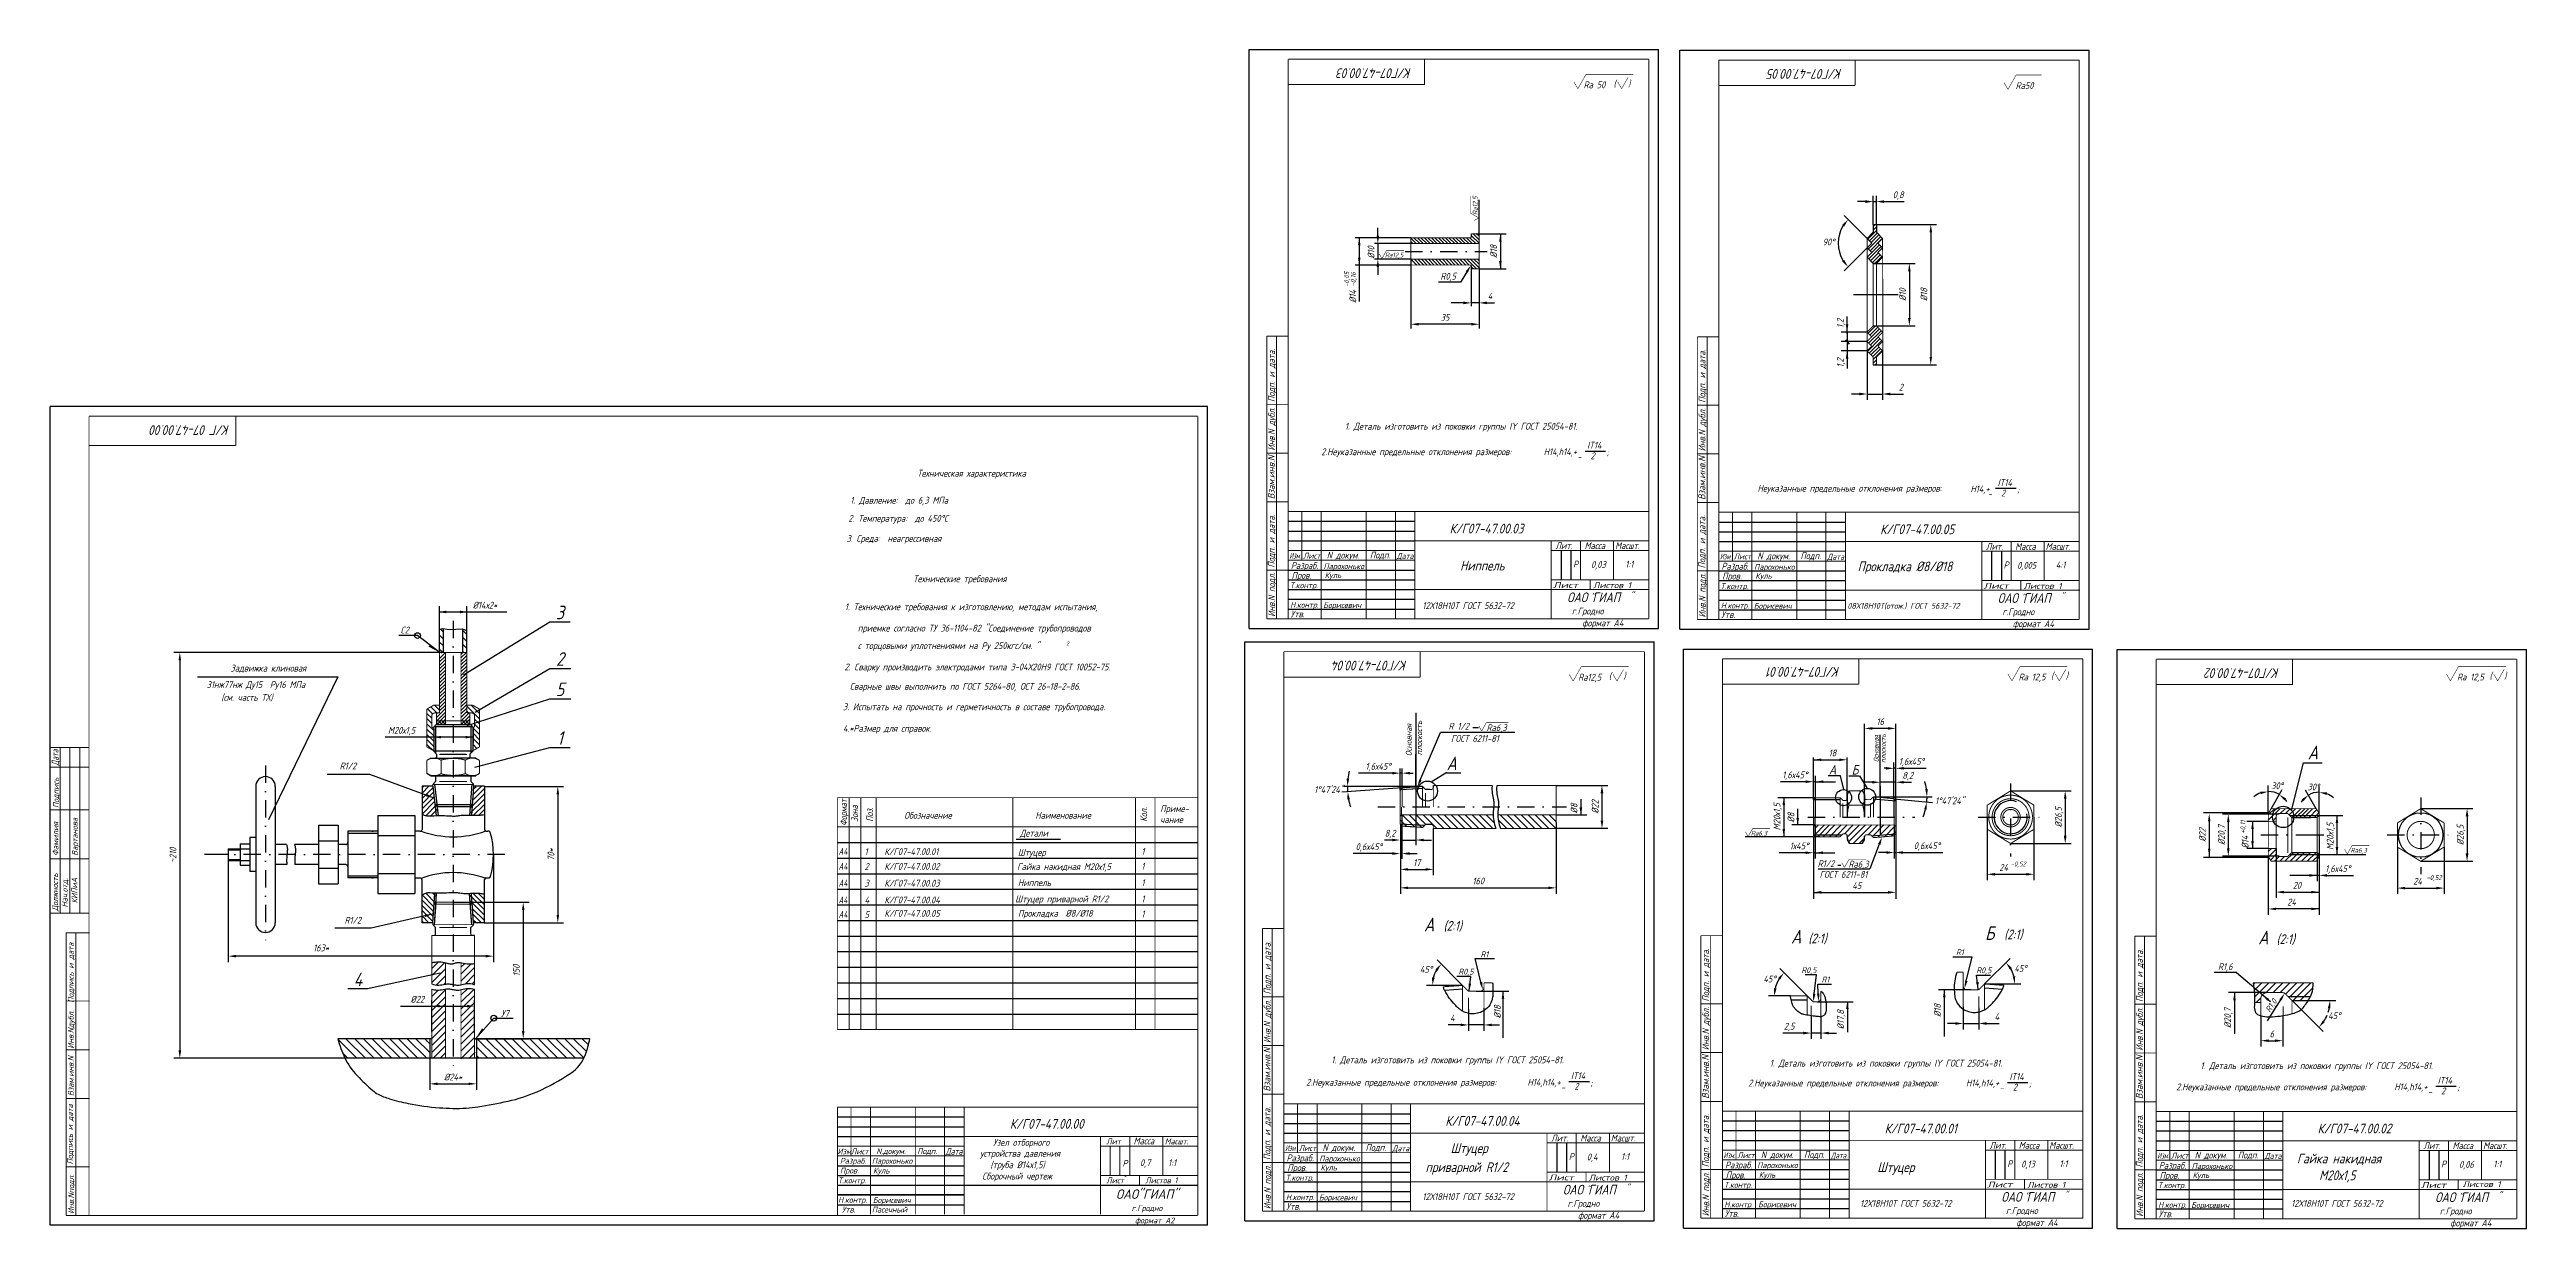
# Model space of a CAD drawing. Extents: x 2031 to 3302, y 282 to 887.
import ezdxf
from ezdxf.enums import TextEntityAlignment as Align

# ---------------------------------------------------------------- set-up
doc = ezdxf.new("R2010")
doc.units = 0
doc.header["$LTSCALE"] = 0.7
doc.header["$MEASUREMENT"] = 0
doc.linetypes.add('DASHDOT', pattern=[25.4, 12.7, -6.35, 0, -6.35])
doc.layers.get('0').update_dxf_attribs({"linetype": 'CONTINUOUS'})
doc.layers.get('DEFPOINTS').update_dxf_attribs({"linetype": 'CONTINUOUS'})
doc.styles.add('ROMANC', font='romanc', dxfattribs={"width": 0.8, "oblique": 15, "height": 3.5})
doc.dimstyles.get("Standard").update_dxf_attribs({"dimtxt": 0.18, "dimasz": 0.18, "dimexe": 0.18, "dimexo": 0.0625, "dimgap": 0.09, "dimtad": 0, "dimtih": 1, "dimtoh": 1, "dimdec": 4, "dimzin": 0, "dimdsep": 46, "dimtxsty": 'Standard', "dimcen": 0.09, "dimadec": 0, "dimazin": 0, "dimtfac": 1, "dimtdec": 4, "dimtofl": 0, "dimtmove": 0, "dimatfit": 3, "dimfxl": 0, "dimtolj": 1, "dimtzin": 0, "dimarcsym": 0})

msp = doc.modelspace()

# ---------------------------------------------------------------- texts
at = {"style": 'ROMANC', "oblique": 15}
for s, height, rotation, width, p in [('К/Г07-47.00.03', 5, 180, 0.8, (2729.77499, 877.13323)), ('К/Г07-47.00.05', 5, 180, 0.8, (2950.71299, 876.75723)), ('Подп. и дата.', 3.5, 90, 0.8, (2659.74336, 705.9454)), ('Подп. и дата.', 3.5, 90, 0.8, (2880.68136, 705.5694)), ('К/Г 07-47.00.00', 5, 180, 0.8, (2123.3844, 694.0466)), ('Подп. и дата.', 3.5, 90, 0.8, (2659.64526, 620.98522)), ('Подп. и дата.', 3.5, 90, 0.8, (2880.58326, 620.60922)), ('К/Г07-47.00.04', 5, 180, 0.8, (2727.58299, 573.25023)), ('К/Г07-47.00.01', 5, 180, 0.8, (2949.60899, 569.99923)), ('К/Г07-47.00.02', 5, 180, 0.8, (3175.15599, 569.37223)), ('Подпись', 3, 90, 0.8, (2035.7644, 497.6706)), ('Зона', 3.5, 90, 0.75, (2445.81399, 490.50006)), ('Поз.', 3.5, 90, 0.75, (2453.54399, 490.62006)), ('Кол.', 3.5, 90, 0.75, (2594.18399, 490.62006)), ('Фамилия', 3, 90, 0.8, (2035.5644, 473.1706)), ('Вартанова', 3, 90, 0.8, (2045.4914, 473.1706)), ('Должность', 3, 90, 0.8, (2035.3644, 444.7706)), ('Нач.отд.', 3, 90, 0.8, (2040.2844, 446.6736)), ('КИПиА', 3, 90, 0.8, (2045.2814, 448.8126)), ('Подп. и дата.', 3.5, 90, 0.8, (2657.55136, 402.0624)), ('Подп. и дата.', 3.5, 90, 0.8, (2882.52436, 398.3844)), ('Подп. и дата.', 3.5, 90, 0.8, (3105.12436, 398.1844)), ('Взам.инв.N  Инв.Nдубл.  Подпись и дата', 3, 90, 0.8, (2043.4244, 349.8706)), ('Подпись и дата', 3, 90, 0.8, (2043.0244, 314.8706)), ('Подп. и дата.', 3.5, 90, 0.8, (2657.45326, 317.10222)), ('Подп. и дата.', 3.5, 90, 0.8, (2882.42626, 313.42422)), ('Подп. и дата.', 3.5, 90, 0.8, (3105.02626, 313.22422)), ('Инв.Nподл.', 3, 90, 0.8, (2043.5244, 289.4706))]:
    msp.add_text(s, height=height, rotation=rotation, dxfattribs=dict(at, width=width)).set_placement(p)
at = {"color": 0, "linetype": 'ByBlock', "style": 'ROMANC', "oblique": 15, "width": 0.8}
for s, height, p in [('Ra 50', 3.5, (2823.71059, 868.663)), ('Ra50', 3.5, (3044.40459, 868.287)), ('Ra12,5', 2.5, (2720.91759, 781.367)), ('R0,5', 3.5, (2748.67773, 770.478)), ('35', 3.5, (2747.009, 749.346)), ('4', 3.5, (2770.11873, 760.294)), ('1. Деталь изготовить из поковки группы IY ГОСТ 25054-81.', 3.5, (2755.27627, 693.526)), ('%%C14х2*', 3.5, (2254.3991, 601.734)), ('3', 7, (2292.915, 598.008)), ('С2', 3.5, (2213.25605, 588.9546)), ('2', 7, (2292.915, 574.121)), ('31нж77нж Ду15  Ру16 МПа', 3.5, (2136.904, 561.009)), ('Задвижка клиновая', 3.5, (2143.262, 569.423)), ('5', 7, (2292.915, 558.558)), ('Ra12,5', 3.5, (2821.27459, 564.78)), ('Ra 12,5', 3.5, (3048.23459, 564.886)), ('Ra 12,5', 3.5, (3273.20659, 564.886)), ('(см. часть ТХ)', 3.5, (2132.331, 554.442)), ('М20х1,5', 3.5, (2211.61376, 537.52)), ('1', 7, (2292.915, 533.585)), ('R 1/2', 3.5, (2754.08003, 539.63)), ('ГОСТ 6211-81', 3.5, (2762.36897, 533.331)), ('Ra6,3', 3.5, (2773.49459, 538.877)), ('16', 3.5, (2970.345, 542.011)), ('А', 7, (2750.43875, 520.576)), ('18', 3.5, (2945.845, 525.918)), ('1,6х45%%D', 3.5, (2986.34697, 521.549)), ('А', 7, (3192.36, 526.13)), ('R1/2', 3.5, (2184.11476, 519.258)), ('1%%D47\'24"', 3.5, (2687.383, 507.141)), ('1,6х45%%D', 3.5, (2712.73497, 519.062)), ('1,6х45%%D', 3.5, (2926.55797, 514.672)), ('А', 5, (2945.845, 517.304)), ('Б', 5, (2957.418, 517.304)), ('8,2', 3.5, (2984.48373, 514.391)), ('30%%D', 3.5, (3174.015, 509.087)), ('30%%d', 3.5, (3192.619, 508.462)), ('1%%D47\'24"', 3.5, (3005.966, 501.386)), ('8,2', 3.5, (2718.87127, 484.751)), ('Ra6,3', 2.5, (2908.11959, 484.71)), ('0,6х45%%D', 3.5, (2707.94397, 477.81)), ('17', 3.5, (2732.538, 469.691)), ('1х45%%D', 3.5, (2928.73831, 478.229)), ('R1/2', 3.5, (2942.48876, 469.109)), ('Ra6,3', 3.5, (2959.19259, 468.856)), ('0,6х45%%D', 3.5, (2994.29827, 478.33)), ('Ra6,3', 2.5, (3215.82059, 475.937)), ('160', 3.5, (2764.08074, 460.22)), ('ГОСТ 6211-81', 3.5, (2951.497, 463.631)), ('45', 3.5, (2958.345, 457.907)), ('24', 3.5, (3033.688, 467.177)), ('-0,52', 2.5, (3041.18331, 468.964)), ('20', 3.5, (3184.153, 458.032)), ('1,6х45%%D', 3.5, (3205.14897, 466.596)), ('24', 3.5, (3246.069, 460.098)), ('-0,52', 2.5, (3254.54031, 462.016)), ('24', 3.5, (3181.392, 449.408)), ('R1/2', 3.5, (2186.60776, 440.09)), ('А', 7, (2738.871, 437.891)), ('(2:1)', 5, (2750.999, 437.25)), ('А', 7, (2927.211, 431.636)), ('(2:1)', 5, (2938.157, 430.794)), ('Б', 7, (3026.515, 433.447)), ('(2:1)', 5, (3038.643, 432.806)), ('А', 7, (3166.93, 431.236)), ('(2:1)', 5, (3178.39, 430.394)), ('163*', 3.5, (2170.302, 425.909)), ('R1', 3, (2767.28027, 422.629)), ('R1', 3, (3011.22127, 423.713)), ('4', 7, (2189.252, 409.743)), ('45%%D', 3.5, (2737.345, 414.939)), ('R0,5', 3, (2757.80227, 413.719)), ('R0,5', 3, (2933.76376, 414.51)), ('R1', 3, (2942.26376, 409.693)), ('R0,5', 3, (3023.51627, 414.449)), ('45%%D', 3.5, (3042.35, 415.365)), ('R1,6', 3.5, (3147.3695, 416.314)), ('%%C22', 3.5, (2219.714, 399.562)), ('У7', 3.5, (2264.6611, 392.269)), ('4', 3.5, (2750.78327, 389.902)), ('2,5', 3.5, (2923.61576, 385.732)), ('4', 3.5, (3030.20327, 390.632)), ('6', 3.5, (3171.2965, 381.803)), ('1. Деталь изготовить из поковки группы IY ГОСТ 25054-81.', 3.5, (2748.29727, 368.478)), ('1. Деталь изготовить из поковки группы IY ГОСТ 25054-81.', 3.5, (2973.28927, 366.778)), ('1. Деталь изготовить из поковки группы IY ГОСТ 25054-81.', 3.5, (3194.27427, 365.47)), ('К/Г07-47.00.00', 5, (2542.6744, 335.6606))]:
    msp.add_text(s, height=height, dxfattribs=at).set_placement(p, align=Align.MIDDLE_CENTER)
at = {"style": 'ROMANC', "oblique": 15, "width": 0.8}
for s, height, p in [('(', 3.5, (2833.50659, 867.51421)), (')', 3.5, (2841.00095, 867.64808)), ('2.Неуказанные предельные отклонения размеров:', 3.5, (2683.51708, 678.67802)), ('H14,h14,+', 3.5, (2797.69337, 678.72744)), ('-', 3.5, (2814.86131, 676.08799)), ('IT14', 3.5, (2819.96737, 682.03057)), ('2', 3.5, (2821.71591, 676.61374)), (';', 3.5, (2829.93407, 678.3611)), ('Техническая характеристика', 3.5, (2476.257, 667.657)), ('Неуказанные предельные отклонения размеров:', 3.5, (2907.38808, 659.95602)), ('H14,+', 3.5, (3016.66437, 659.60644)), ('IT14', 3.5, (3030.61237, 662.90957)), ('2', 3.5, (3032.36091, 657.49274)), (';', 3.5, (3040.57907, 659.2401)), ('1. Давление:  до 6,3 МПа', 3.5, (2441.84828, 653.79632)), ('-', 3.5, (3025.50631, 656.96699)), ('3. Среда:  неагрессивная', 3.5, (2439.94928, 634.19832)), ('2. Температура:  до 450%%DС', 3.5, (2440.89928, 644.51632)), ('К/Г07-47.00.03', 5, (2749.37469, 638.51917)), ('К/Г07-47.00.05', 5, (2970.31269, 638.14317)), ('Разраб.', 3.5, (2667.93458, 620.32635)), ('Парохонько', 3, (2684.69076, 620.2344)), ('N докум.', 3.5, (2686.34599, 625.63612)), ('Подп.', 3.5, (2708.45682, 625.69758)), ('Ниппель', 5, (2754.79071, 619.51243)), ('Лит.', 3.5, (2803.66455, 630.47688)), ('Р', 3.5, (2812.72915, 621.01781)), ('Масса', 3.5, (2818.63586, 630.47688)), ('0,03', 3.5, (2821.97545, 620.81781)), ('Масшт.', 3.5, (2834.28769, 630.47688)), ('1:1', 3.5, (2839.51799, 621.01781)), ('Разраб.', 3.5, (2888.87258, 619.95035)), ('Парохонько', 3, (2905.62876, 619.8584)), ('N докум.', 3.5, (2907.28399, 625.26012)), ('Подп.', 3.5, (2929.39482, 625.32158)), ('Прокладка %%C8/%%C18', 5, (2958.75071, 619.13643)), ('Лит.', 3.5, (3024.60255, 630.10088)), ('Р', 3.5, (3033.66715, 620.64181)), ('Масса', 3.5, (3039.57386, 630.10088)), ('0,005', 3.5, (3040.63745, 620.44181)), ('Масшт.', 3.5, (3055.22569, 630.10088)), ('4:1', 3.5, (3060.45599, 620.64181)), ('Технические требования', 3.5, (2474.164, 613.508)), ('Пров.', 3.5, (2668.30528, 615.26354)), ('Куль', 3, (2685.31338, 615.62009)), ('Пров.', 3.5, (2889.24328, 614.88754)), ('Куль', 3, (2906.25138, 615.24409)), ('1. Технические требования к изготовлению, методам испытания,', 3.5, (2439.07328, 599.14632)), ('Утв.', 3.5, (2667.81101, 595.50623)), ('Борисевич', 3, (2684.52047, 600.26399)), ('12Х18Н10Т ГОСТ 5632-72', 3.5, (2735.4065, 599.76142)), ('ОАО ГИАП', 5, (2809.72994, 603.26929)), ('г.Гродно', 3.5, (2812.09922, 596.95546)), ('"', 3.5, (2821.7555, 603.91144)), ('"', 3.5, (2842.05489, 604.78582)), ('Утв.', 3.5, (2888.74901, 595.13023)), ('Борисевич', 3, (2905.45847, 599.88799)), ('08Х18Н10Т(отож.) ГОСТ 5632-72', 3, (2953.51877, 599.88157)), ('ОАО ГИАП', 5, (3030.66794, 602.89329)), ('г.Гродно', 3.5, (3033.03722, 596.57946)), ('"', 3.5, (3042.6935, 603.53544)), ('"', 3.5, (3062.99289, 604.40982)), ('приемке согласно ТУ 36-1104-82 "Соединение трубопроводов', 3.5, (2445.71528, 588.20032)), ('формат А4', 3.5, (2817.43267, 590.81588)), ('формат А4', 3.5, (3038.37067, 590.43988)), ('с торцовыми уплотнениями на Ру 250кгс/см. "', 3.5, (2445.71528, 579.21932)), ('2', 2, (2552.71699, 581.13604)), ('2. Сварку производить электродами типа Э-04Х20Н9 ГОСТ 10052-75.', 3.5, (2438.912, 568.289)), ('  Сварные швы выполнить по ГОСТ 5264-80, ОСТ 26-18-2-86.', 3.5, (2437.711, 558.332)), ('(', 3.5, (2831.07059, 563.63121)), (')', 3.5, (2838.56495, 563.76508)), ('(', 3.5, (3058.03059, 563.73721)), (')', 3.5, (3065.52495, 563.87108)), ('(', 3.5, (3283.00259, 563.73721)), (')', 3.5, (3290.49695, 563.87108)), ('3. Испытать на прочность и герметичность в составе трубопровода.', 3.5, (2438.09628, 547.84832)), ('4.*Размер для справок.', 3.5, (2438.12528, 536.78232)), ('Обозначение', 3.5, (2469.57399, 492.17006)), ('Наименование', 3.5, (2536.79399, 492.17006)), ('Приме-', 3.5, (2600.91399, 495.62006)), ('Детали', 3.5, (2528.943, 483.028)), ('чание', 3.5, (2600.91399, 489.99006)), ('1', 3.5, (2449.20399, 473.56304)), ('К/Г07-47.00.01', 3.5, (2459.35399, 473.56304)), ('Штуцер', 3.5, (2527.866, 473.167)), ('1', 3.5, (2591.23399, 473.64423)), ('2', 3.5, (2449.20399, 465.93804)), ('3', 3.5, (2449.20399, 457.35904)), ('К/Г07-47.00.02', 3.5, (2459.35399, 465.93804)), ('К/Г07-47.00.03', 3.5, (2459.35399, 457.35904)), ('Гайка накидная М20х1,5', 3.5, (2527.452, 465.842)), ('Ниппель', 3.5, (2527.866, 457.613)), ('1', 3.5, (2591.23399, 466.11923)), ('1', 3.5, (2591.23399, 457.56323)), ('4', 3.5, (2449.20399, 448.74004)), ('К/Г07-47.00.04', 3.5, (2459.35399, 448.74004)), ('К/Г07-47.00.05', 3.5, (2459.35399, 441.85204)), ('Штуцер приварной R1/2', 3.5, (2526.481, 449.295)), ('Прокладка  %%C8/%%C18', 3.5, (2527.935, 441.911)), ('1', 3.5, (2591.23399, 449.29423)), ('1', 3.5, (2591.23399, 441.61123)), ('5', 3.5, (2449.20399, 441.29104)), ('2.Неуказанные предельные отклонения размеров:', 3.5, (2675.75108, 355.21802)), ('H14,h14,+', 3.5, (2789.37337, 355.26744)), ('IT14', 3.5, (2811.64737, 358.57057)), ('2', 3.5, (2813.39591, 353.15374)), (';', 3.5, (2821.61407, 354.9011)), ('2.Неуказанные предельные отклонения размеров:', 3.5, (2902.64808, 354.82302)), ('H14,h14,+', 3.5, (3014.38237, 354.87244)), ('IT14', 3.5, (3036.65637, 358.17557)), ('2', 3.5, (3038.40491, 352.75874)), (';', 3.5, (3046.62307, 354.5061)), ('2.Неуказанные предельные отклонения размеров:', 3.5, (3122.21708, 352.86402)), ('H14,h14,+', 3.5, (3234.13437, 352.91344)), ('IT14', 3.5, (3256.40837, 356.21657)), ('-', 3.5, (2806.54131, 352.62799)), ('-', 3.5, (3031.55031, 352.23299)), ('-', 3.5, (3251.30231, 350.27399)), ('2', 3.5, (3258.15691, 350.79974)), (';', 3.5, (3266.37507, 352.5471)), ('К/Г07-47.00.04', 5, (2747.18269, 334.63617)), ('К/Г07-47.00.01', 5, (2972.61769, 330.75817)), ('К/Г07-47.00.02', 5, (3194.75569, 330.75817)), ('Изм', 3, (2435.2944, 320.0306)), ('Разраб.', 3, (2436.5744, 315.1706)), ('Лист', 3, (2442.2244, 320.0306)), ('Парохонько', 3, (2452.9144, 315.1706)), ('N.докум.', 3, (2455.2444, 320.1706)), ('Подп.', 3, (2476.2444, 320.1706)), (' устройства давления', 3.5, (2506.5103, 318.7397)), (' Узел отборного', 3.5, (2513.0973, 324.3747)), ('Лит', 3, (2573.2444, 325.1706)), ('Лит', 3, (2573.2444, 325.1706)), ('Масса', 3.5, (2587.2444, 325.1706)), ('Масшт.', 3, (2603.2444, 325.1706)), ('Разраб.', 3.5, (2665.74258, 316.44335)), ('Парохонько', 3, (2682.49876, 316.3514)), ('N докум.', 3.5, (2684.15399, 321.75312)), ('Подп.', 3.5, (2706.26482, 321.81458)), ('Штуцер', 5, (2749.93171, 320.70043)), ('Лит.', 3.5, (2801.47255, 326.59388)), ('Р', 3.5, (2810.53715, 317.13481)), ('Масса', 3.5, (2816.44386, 326.59388)), ('0,4', 3.5, (2819.78345, 316.93481)), ('Масшт.', 3.5, (2832.09569, 326.59388)), ('1:1', 3.5, (2837.32599, 317.13481)), ('N докум.', 3.5, (2909.12699, 318.07512)), ('Подп.', 3.5, (2931.23782, 318.13658)), ('Лит.', 3.5, (3026.44555, 322.91588)), ('Масса', 3.5, (3041.41686, 322.91588)), ('Масшт.', 3.5, (3057.06869, 322.91588)), ('N докум.', 3.5, (3131.72699, 317.87512)), ('Подп.', 3.5, (3153.83782, 317.93658)), ('Гайка накидная', 5, (3184.17771, 315.35743)), ('Лит.', 3.5, (3249.04555, 322.71588)), ('Масса', 3.5, (3264.01686, 322.71588)), ('Масшт.', 3.5, (3279.66869, 322.71588)), ('Т.контр.', 3, (2435.5744, 305.1706)), ('Пров.', 3, (2436.5744, 310.1706)), ('Куль', 3, (2453.5444, 310.1706)), (' Сборочный чертеж', 3.5, (2507.5773, 307.0837)), (' (труба %%C14х1,5)', 3.5, (2511.7803, 312.9007)), ('Лист', 3, (2573.2444, 305.1706)), ('Р', 3.5, (2581.4924, 313.6406)), ('0,7', 3.5, (2590.5124, 313.9506)), ('Листов 1', 3, (2593.2444, 305.1706)), ('1:1', 3.5, (2604.9044, 313.9506)), ('Пров.', 3.5, (2666.11328, 311.38054)), ('Куль', 3, (2683.12138, 311.73709)), ('приварной R1/2', 5, (2737.04871, 310.94743)), ('"', 3.5, (2839.86289, 300.90282)), ('Разраб.', 3.5, (2890.71558, 312.76535)), ('Пров.', 3.5, (2891.08628, 307.70254)), ('Парохонько', 3, (2907.19976, 312.9534)), ('Куль', 3, (2908.09438, 308.05909)), ('Штуцер', 5, (2968.85471, 310.91143)), ('Р', 3.5, (3035.51015, 313.45681)), ('0,13', 3.5, (3042.68645, 313.25681)), ('1:1', 3.5, (3062.29899, 313.45681)), ('Разраб.', 3.5, (3113.31558, 312.56535)), ('Пров.', 3.5, (3113.68628, 307.50254)), ('Парохонько', 3, (3130.14776, 312.4734)), ('Куль', 3, (3130.69438, 307.85909)), ('М20х1,5', 5, (3195.55671, 306.75943)), ('Р', 3.5, (3258.11015, 313.25681)), ('0,06', 3.5, (3267.35645, 313.05681)), ('1:1', 3.5, (3284.89899, 313.25681)), ('Н.контр.', 3, (2435.5744, 295.1706)), ('Утв.', 3, (2437.5744, 290.1706)), ('Пасечный', 3, (2452.9444, 290.1706)), ('Борисевич', 3, (2453.4044, 295.0606)), ('г.Гродно', 3, (2586.2444, 290.9206)), ('Утв.', 3.5, (2665.61901, 291.62323)), ('Борисевич', 3, (2682.32847, 296.38099)), ('12Х18Н10Т ГОСТ 5632-72', 3.5, (2735.4065, 296.57142)), ('ОАО ГИАП', 5, (2807.53794, 299.38629)), ('г.Гродно', 3.5, (2809.90722, 293.07246)), ('"', 3.5, (2819.5635, 300.02844)), ('Борисевич', 3, (2907.69147, 292.86299)), ('12Х18Н10Т ГОСТ 5632-72', 3.5, (2959.9815, 293.07542)), ('ОАО ГИАП', 5, (3032.51094, 295.70829)), ('г.Гродно', 3.5, (3034.88022, 289.39446)), ('"', 3.5, (3044.5365, 296.35044)), ('"', 3.5, (3064.83589, 297.22482)), ('Борисевич', 3, (3129.90147, 292.50299)), ('12Х18Н10Т ГОСТ 5632-72', 3.5, (3181.2015, 293.07542)), ('ОАО ГИАП', 5, (3255.11094, 295.50829)), ('г.Гродно', 3.5, (3257.48022, 289.19446)), ('"', 3.5, (3267.1365, 296.15044)), ('"', 3.5, (3287.43589, 297.02482)), ('формат А2', 3, (2587.9544, 284.6006)), ('формат А4', 3.5, (2815.24067, 286.93288)), ('Утв.', 3.5, (2890.59201, 287.94523)), ('формат А4', 3.5, (3040.21367, 283.25488)), ('Утв.', 3.5, (3113.19201, 287.74523)), ('формат А4', 3.5, (3262.81367, 283.05488))]:
    msp.add_text(s, height=height, dxfattribs=at).set_placement(p)
at = {"color": 0, "linetype": 'ByBlock', "style": 'ROMANC', "oblique": 15, "width": 0.8}
for s, height, rotation, p in [('Ra12,5', 2.5, 90, (2762.524, 806.65459)), ('%%C10', 3.5, 90, (2709.069, 782.68291)), ('%%C18', 3.5, 90, (2771.952, 783.233)), ('-0,05', 2.5, 90, (2696.527, 768.88531)), ('%%C14', 3.5, 90, (2699.726, 760.10125)), ('-0,16', 2.5, 90, (2699.987, 768.88531)), ('%%C10', 3.5, 90, (2981.802, 761.02)), ('1,2', 3.5, 90, (2949.842, 746.25207)), ('1,2', 3.5, 90, (2949.842, 726.01307)), ('Основная', 3, 90, (2728.407, 532.59297)), (' плоскость', 3, 90, (2733.762, 532.59297)), ('Основная', 2.5, 90, (2968.256, 528.16309)), ('плоскость', 2.5, 90, (2971.974, 528.16309)), ('%%C8', 3.5, 90, (2813.257, 497.43691)), ('М20х1,5', 3.5, 90, (2917.387, 493.16676)), ('%%C8', 3.5, 90, (2924.515, 492.75709)), ('%%C22', 3.5, 90, (3135.667, 483.839)), ('%%C20,7', 3.5, 90, (3145.453, 483.839)), ('+0,11', 2.5, 90, (3156.402, 487.93131)), ('%%C14', 3.5, 90, (3157.59, 480.14525)), ('М20х1,5', 3.5, 90, (3201.211, 483.11976)), ('~210', 3.5, 90, (2094.348, 473.39)), ('150', 3.5, 90, (2270.545, 414.33)), ('%%C18', 3.5, 90, (2773.896, 393.10238)), ('%%C17,8', 3.5, 90, (2949.997, 389.09193)), ('%%C18', 3.5, 90, (2999.711, 393.83238)), ('%%C20,7', 3.5, 90, (3148.623, 389.94798)), ('R1,0', 3, 57.50612957, (3170.97458, 396.31446))]:
    msp.add_text(s, height=height, rotation=rotation, dxfattribs=at).set_placement(p, align=Align.MIDDLE_CENTER)
at = {"style": 'ROMANC', "oblique": 15}
for s, rotation, width, p, p2 in [('Инв.N дубл.', 90, 0.696626, (2659.74336, 680.99748), (2659.74336, 703.17341)), ('Инв.N дубл.', 90, 0.696626, (2880.68136, 680.62148), (2880.68136, 702.79741)), ('Взам.инв.N', 90, 0.776513, (2659.64526, 656.10294), (2659.64526, 678.4924)), ('Взам.инв.N', 90, 0.776513, (2880.58326, 655.72694), (2880.58326, 678.1164)), ('Инв.N подл.', 90, 0.704992, (2659.82039, 595.77416), (2659.82039, 618.45141)), ('Инв.N подл.', 90, 0.704992, (2880.75839, 595.39816), (2880.75839, 618.07541)), ('Дата', 90.75565591, 0.538111, (2035.6674, 519.4056), (2035.5574, 527.7456)), ('Формат', 90, 0.613172, (2440.2644, 488.56873), (2440.2644, 502.16071)), ('Инв.N дубл.', 90, 0.696626, (2657.55136, 377.11448), (2657.55136, 399.29041)), ('Инв.N дубл.', 90, 0.696626, (2882.52436, 373.43648), (2882.52436, 395.61241)), ('Инв.N дубл.', 90, 0.696626, (3105.12436, 373.23648), (3105.12436, 395.41241)), ('Взам.инв.N', 90, 0.776513, (2657.45326, 352.21994), (2657.45326, 374.6094)), ('Взам.инв.N', 90, 0.776513, (2882.42626, 348.54194), (2882.42626, 370.9314)), ('Взам.инв.N', 90, 0.776513, (3105.02626, 348.34194), (3105.02626, 370.7314)), ('Инв.N подл.', 90, 0.704992, (2657.62839, 291.89116), (2657.62839, 314.56841)), ('Инв.N подл.', 90, 0.704992, (2882.60139, 288.21316), (2882.60139, 310.89041)), ('Инв.N подл.', 90, 0.704992, (3105.20139, 288.01316), (3105.20139, 310.69041))]:
    msp.add_text(s, height=3.5, rotation=rotation, dxfattribs=dict(at, width=width)).set_placement(p, p2, align=Align.FIT)
for s, height, width, p, p2 in [('Изм.', 3, 0.642754, (2667.1633, 625.60662), (2673.13173, 625.60662)), ('Лист', 3, 0.693042, (2674.23001, 625.61208), (2683.14055, 625.61208)), ('Дата', 3, 0.651393, (2722.22207, 625.45751), (2730.87629, 625.45751)), ('Изм.', 3, 0.642754, (2888.1013, 625.23062), (2894.06973, 625.23062)), ('Лист', 3, 0.693042, (2895.16801, 625.23608), (2904.07855, 625.23608)), ('Дата', 3, 0.651393, (2943.16007, 625.08151), (2951.81429, 625.08151)), ('Т.контр.', 3, 0.698235, (2667.48547, 610.42113), (2681.74941, 610.42113)), ('Лист', 3, 1.011317, (2802.44203, 610.55928), (2815.44468, 610.55928)), ('Листов 1', 3, 0.875179, (2823.0118, 610.45278), (2842.51578, 610.45278)), ('Т.контр.', 3, 0.698235, (2888.42347, 610.04513), (2902.68741, 610.04513)), ('Лист', 3, 1.011317, (3023.38003, 610.18328), (3036.38268, 610.18328)), ('Листов 1', 3, 0.875179, (3043.9498, 610.07678), (3063.45378, 610.07678)), ('Н.контр.', 3, 0.686802, (2667.61398, 600.40458), (2682.13493, 600.40458)), ('Н.контр.', 3, 0.686802, (2888.55198, 600.02858), (2903.07293, 600.02858)), ('А4', 3.5, 0.695385, (2435.82399, 473.68304), (2440.34399, 473.68304)), ('А4', 3.5, 0.695385, (2435.82399, 465.99004), (2440.34399, 465.99004)), ('А4', 3.5, 0.695385, (2435.82399, 457.41104), (2440.34399, 457.41104)), ('А4', 3.5, 0.695385, (2435.82399, 448.79204), (2440.34399, 448.79204)), ('А4', 3.5, 0.695385, (2435.82399, 441.34304), (2440.34399, 441.34304)), ('Дата', 3.5, 0.557419, (2490.7844, 319.8306), (2499.4244, 319.8306)), ('Изм.', 3, 0.642754, (2664.9713, 321.72362), (2670.93973, 321.72362)), ('Лист', 3, 0.693042, (2672.03801, 321.72908), (2680.94855, 321.72908)), ('Дата', 3, 0.651393, (2720.03007, 321.57451), (2728.68429, 321.57451)), ('Изм.', 3, 0.642754, (2889.9443, 318.04562), (2895.91273, 318.04562)), ('Лист', 3, 0.693042, (2897.01101, 318.05108), (2905.92155, 318.05108)), ('Дата.', 3, 0.611915, (2945.00307, 317.89651), (2953.65729, 317.89651)), ('Изм.', 3, 0.642754, (3112.5443, 317.84562), (3118.51273, 317.84562)), ('Лист', 3, 0.693042, (3119.61101, 317.85108), (3128.52155, 317.85108)), ('Дата', 3, 0.651393, (3167.60307, 317.69651), (3176.25729, 317.69651)), ('Т.контр.', 3, 0.698235, (2665.29347, 306.53813), (2679.55741, 306.53813)), ('Лист', 3, 1.011317, (2800.25003, 306.67628), (2813.25268, 306.67628)), ('Листов 1', 3, 0.875179, (2820.8198, 306.56978), (2840.32378, 306.56978)), ('Т.контр.', 3, 0.698235, (2890.26647, 302.86013), (2904.53041, 302.86013)), ('Лист', 3, 1.011317, (3025.22303, 302.99828), (3038.22568, 302.99828)), ('Листов 1', 3, 0.875179, (3045.7928, 302.89178), (3065.29678, 302.89178)), ('Т.контр.', 3, 0.698235, (3112.86647, 302.66013), (3127.13041, 302.66013)), ('Лист', 3, 1.011317, (3247.82303, 302.79828), (3260.82568, 302.79828)), ('Листов 1', 3, 0.875179, (3269.2258, 303.24678), (3288.72978, 303.24678)), ('Н.контр.', 3, 0.686802, (2665.42198, 296.52158), (2679.94293, 296.52158)), ('Н.контр.', 3, 0.686802, (2890.39498, 292.84358), (2904.91593, 292.84358)), ('Н.контр.', 3, 0.686802, (3112.99498, 292.64358), (3127.51593, 292.64358))]:
    msp.add_text(s, height=height, dxfattribs=dict(at, width=width)).set_placement(p, p2, align=Align.FIT)
at = {"style": 'ROMANC', "oblique": 15, "width": 0.8}
msp.add_text('ОАО"ГИАП"', height=4.883721, dxfattribs=at).set_placement((2578.2444, 297.1706), (2610.2444, 297.1706), align=Align.ALIGNED)

# ---------------------------------------------------------------- blocks, each defined once
blk = doc.blocks.new('*D4')
at = {"color": 0, "linetype": 'ByBlock'}
for p, q in [((1653.4, 377.9), (1653.4, 361.7)), ((1677.4, 377.9), (1677.4, 361.7)), ((1657.4, 364.7), (1673.4, 364.7))]:
    blk.add_line(p, q, dxfattribs=at)
for points in [[(1657.4, 365.4), (1657.4, 364.1), (1653.4, 364.7)], [(1673.4, 365.4), (1673.4, 364.1), (1677.4, 364.7)]]:
    blk.add_solid(points, dxfattribs=at)
at = {"layer": 'DEFPOINTS', "color": 0, "linetype": 'ByBlock'}
for p in [(1653.4, 377.9), (1677.4, 377.9), (1677.4, 364.7)]:
    blk.add_point(p, dxfattribs=at)
at = {"color": 0, "linetype": 'ByBlock', "style": 'ROMANC', "oblique": 15, "width": 0.8}
blk.add_text('%%C24*', height=3.5, dxfattribs=at).set_placement((1665.4, 368.2), align=Align.MIDDLE_CENTER)
blk = doc.blocks.new('*D5')
at = {"color": 0, "linetype": 'ByBlock'}
for p, q in [((1681.4, 517.3), (1722.1, 517.3)), ((1719.1, 513.3), (1719.1, 451.3)), ((1681.4, 447.3), (1722.1, 447.3))]:
    blk.add_line(p, q, dxfattribs=at)
for points in [[(1718.5, 513.3), (1719.8, 513.3), (1719.1, 517.3)], [(1718.5, 451.3), (1719.8, 451.3), (1719.1, 447.3)]]:
    blk.add_solid(points, dxfattribs=at)
at = {"layer": 'DEFPOINTS', "color": 0, "linetype": 'ByBlock'}
for p in [(1681.4, 517.3), (1681.4, 447.3), (1719.1, 447.3)]:
    blk.add_point(p, dxfattribs=at)
at = {"color": 0, "linetype": 'ByBlock', "style": 'ROMANC', "oblique": 15, "width": 0.8}
blk.add_text('70*', height=3.5, rotation=90, dxfattribs=at).set_placement((1715.6, 482.3), align=Align.MIDDLE_CENTER)
blk = doc.blocks.new('*X1')
at = {"color": 0}
for p, q in [((557.9, 828.6), (555.9, 830.6)), ((557.9, 825.1), (555.9, 827.1)), ((557.9, 832.2), (556.4, 833.7)), ((569.9, 831), (567.9, 833)), ((569.9, 827.4), (567.9, 829.4)), ((557.6, 821.8), (555.9, 823.5)), ((569.9, 823.8), (567.9, 825.8)), ((568.4, 821.8), (567.9, 822.2))]:
    blk.add_line(p, q, dxfattribs=at)
blk = doc.blocks.new('*X0')
at = {"color": 0}
for p, q in [((659.4, 734.8), (661.5, 736.9)), ((659.4, 736.6), (659.7, 736.9)), ((661.5, 734), (659.4, 736.1)), ((659.4, 733.1), (661.5, 735.2)), ((661.3, 732.4), (659.4, 734.3)), ((659.5, 732.4), (659.4, 732.5)), ((661.5, 735.8), (660.4, 736.9)), ((660.5, 732.4), (661.5, 733.4))]:
    blk.add_line(p, q, dxfattribs=at)
blk = doc.blocks.new('*D12')
at = {"color": 0, "linetype": 'ByBlock'}
for p, q in [((2609, 407.5), (2624.9, 391.6)), ((2617.3, 407.5), (2631.5, 407.5))]:
    blk.add_line(p, q, dxfattribs=at)
for start, end in [(326.7662, 337.006), (342.2395, 348.2338)]:
    blk.add_arc((2609, 407.5), 19.5, start, end, dxfattribs=at)
for points in [[(2627.4, 403.6), (2628.7, 403.5), (2628.5, 407.5)], [(2625.8, 396.4), (2624.8, 397.2), (2622.8, 393.7)]]:
    blk.add_solid(points, dxfattribs=at)
at = {"layer": 'DEFPOINTS', "color": 0, "linetype": 'ByBlock'}
for p in [(2605.6, 410.9), (2609, 407.5), (2609, 407.5), (2617.3, 407.5), (2623.9, 395)]:
    blk.add_point(p, dxfattribs=at)
at = {"color": 0, "linetype": 'ByBlock', "style": 'ROMANC', "oblique": 15, "width": 0.8}
blk.add_text('45%%D', height=3.5, dxfattribs=at).set_placement((2630.7, 399.7), align=Align.MIDDLE_CENTER)
blk = doc.blocks.new('*D3')
at = {"color": 0, "linetype": 'ByBlock'}
for p, q in [((2231.4, 517.8), (2257.9, 517.8)), ((2254.9, 513.8), (2254.9, 499.8)), ((2231.4, 495.8), (2257.9, 495.8))]:
    blk.add_line(p, q, dxfattribs=at)
for points in [[(2254.2, 513.8), (2255.6, 513.8), (2254.9, 517.8)], [(2254.2, 499.8), (2255.6, 499.8), (2254.9, 495.8)]]:
    blk.add_solid(points, dxfattribs=at)
at = {"layer": 'DEFPOINTS', "color": 0, "linetype": 'ByBlock'}
for p in [(2231.4, 517.8), (2231.4, 495.8), (2254.9, 495.8)]:
    blk.add_point(p, dxfattribs=at)
at = {"color": 0, "linetype": 'ByBlock', "style": 'ROMANC', "oblique": 15, "width": 0.8}
blk.add_text('%%C22', height=3.5, rotation=90, dxfattribs=at).set_placement((2251.4, 506.8), align=Align.MIDDLE_CENTER)
blk = doc.blocks.new('*D6')
at = {"color": 0, "linetype": 'ByBlock'}
for p, q in [((2360.2, 409.8), (2346.2, 423.9)), ((2351.6, 409.8), (2340.3, 409.8))]:
    blk.add_line(p, q, dxfattribs=at)
blk.add_arc((2360.2, 409.8), 16.9, 148.5809, 166.4191, dxfattribs=at)
for points in [[(2345.3, 419), (2346.3, 418.2), (2348.3, 421.8)], [(2344.5, 413.7), (2343.1, 413.9), (2343.3, 409.8)]]:
    blk.add_solid(points, dxfattribs=at)
at = {"layer": 'DEFPOINTS', "color": 0, "linetype": 'ByBlock'}
for p in [(2345.7, 418.4), (2351.6, 409.8), (2360.2, 409.8), (2360.2, 409.8), (2363, 407.1)]:
    blk.add_point(p, dxfattribs=at)
at = {"color": 0, "linetype": 'ByBlock', "style": 'ROMANC', "oblique": 15, "width": 0.8}
blk.add_text('45%%D', height=3.5, dxfattribs=at).set_placement((2340.9, 418.5), align=Align.MIDDLE_CENTER)
blk = doc.blocks.new('*D7')
at = {"color": 0, "linetype": 'ByBlock'}
for p, q in [((2464.6, 515), (2495.6, 515)), ((2492.6, 511), (2492.6, 492)), ((2464.6, 488), (2495.6, 488))]:
    blk.add_line(p, q, dxfattribs=at)
for points in [[(2491.9, 511), (2493.3, 511), (2492.6, 515)], [(2491.9, 492), (2493.3, 492), (2492.6, 488)]]:
    blk.add_solid(points, dxfattribs=at)
at = {"layer": 'DEFPOINTS', "color": 0, "linetype": 'ByBlock'}
for p in [(2464.6, 515), (2464.6, 488), (2492.6, 488)]:
    blk.add_point(p, dxfattribs=at)
at = {"color": 0, "linetype": 'ByBlock', "style": 'ROMANC', "oblique": 15, "width": 0.8}
blk.add_text('%%C26,5', height=3.5, rotation=90, dxfattribs=at).set_placement((2489.1, 501.5), align=Align.MIDDLE_CENTER)
blk = doc.blocks.new('*D13')
at = {"color": 0, "linetype": 'ByBlock'}
for p, q in [((2675, 505.9), (2701.8, 505.9)), ((2698.8, 501.9), (2698.8, 482.9)), ((2675, 478.9), (2701.8, 478.9))]:
    blk.add_line(p, q, dxfattribs=at)
for points in [[(2698.1, 501.9), (2699.5, 501.9), (2698.8, 505.9)], [(2698.1, 482.9), (2699.5, 482.9), (2698.8, 478.9)]]:
    blk.add_solid(points, dxfattribs=at)
at = {"layer": 'DEFPOINTS', "color": 0, "linetype": 'ByBlock'}
for p in [(2675, 505.9), (2675, 478.9), (2698.8, 478.9)]:
    blk.add_point(p, dxfattribs=at)
at = {"color": 0, "linetype": 'ByBlock', "style": 'ROMANC', "oblique": 15, "width": 0.8}
blk.add_text('%%C26,5', height=3.5, rotation=90, dxfattribs=at).set_placement((2695.3, 492.4), align=Align.MIDDLE_CENTER)
blk = doc.blocks.new('*D11')
at = {"color": 0, "linetype": 'ByBlock'}
for p, q in [((2390.9, 798.4), (2379.1, 810.2)), ((2390.9, 793.6), (2379.1, 781.7))]:
    blk.add_line(p, q, dxfattribs=at)
blk.add_arc((2393.3, 796), 17.2, 148.3835, 211.6165, dxfattribs=at)
for points in [[(2378.2, 805.4), (2379.2, 804.5), (2381.2, 808.1)], [(2379.2, 787.4), (2378.2, 786.5), (2381.2, 783.8)]]:
    blk.add_solid(points, dxfattribs=at)
at = {"layer": 'DEFPOINTS', "color": 0, "linetype": 'ByBlock'}
for p in [(2376.2, 794.5), (2390.9, 798.4), (2390.9, 793.6), (2393.3, 796), (2393.3, 796)]:
    blk.add_point(p, dxfattribs=at)
at = {"color": 0, "linetype": 'ByBlock', "style": 'ROMANC', "oblique": 15, "width": 0.8}
blk.add_text('90%%D', height=3.5, dxfattribs=at).set_placement((2371.2, 796.6), align=Align.MIDDLE_CENTER)
blk = doc.blocks.new('*D8')
at = {"color": 0, "linetype": 'ByBlock'}
for p, q in [((2390.1, 817.3), (2386.1, 817.3)), ((2394.1, 805.6), (2394.1, 820.3)), ((2394.1, 817.3), (2395.7, 817.3)), ((2395.7, 805.6), (2395.7, 820.3)), ((2399.7, 817.3), (2403.7, 817.3)), ((2403.7, 817.3), (2409.9, 817.3))]:
    blk.add_line(p, q, dxfattribs=at)
for points in [[(2390.1, 818), (2390.1, 816.6), (2394.1, 817.3)], [(2399.7, 818), (2399.7, 816.6), (2395.7, 817.3)]]:
    blk.add_solid(points, dxfattribs=at)
at = {"layer": 'DEFPOINTS', "color": 0, "linetype": 'ByBlock'}
for p in [(2395.7, 817.3), (2394.1, 805.6), (2395.7, 805.6)]:
    blk.add_point(p, dxfattribs=at)
at = {"color": 0, "linetype": 'ByBlock', "style": 'ROMANC', "oblique": 15, "width": 0.8}
blk.add_text('0,8', height=3.5, dxfattribs=at).set_placement((2406.9, 820.8), align=Align.MIDDLE_CENTER)
blk = doc.blocks.new('*D9')
at = {"color": 0, "linetype": 'ByBlock'}
for p, q in [((2390.9, 740.8), (2390.9, 715.6)), ((2398.9, 740.8), (2398.9, 715.6)), ((2386.9, 718.6), (2382.9, 718.6)), ((2390.9, 718.6), (2398.9, 718.6)), ((2402.9, 718.6), (2406.9, 718.6)), ((2406.9, 718.6), (2409.6, 718.6))]:
    blk.add_line(p, q, dxfattribs=at)
for points in [[(2386.9, 719.3), (2386.9, 717.9), (2390.9, 718.6)], [(2402.9, 719.3), (2402.9, 717.9), (2398.9, 718.6)]]:
    blk.add_solid(points, dxfattribs=at)
at = {"layer": 'DEFPOINTS', "color": 0, "linetype": 'ByBlock'}
for p in [(2390.9, 740.8), (2398.9, 740.8), (2398.9, 718.6)]:
    blk.add_point(p, dxfattribs=at)
at = {"color": 0, "linetype": 'ByBlock', "style": 'ROMANC', "oblique": 15, "width": 0.8}
blk.add_text('2', height=3.5, dxfattribs=at).set_placement((2408.3, 722.1), align=Align.MIDDLE_CENTER)
blk = doc.blocks.new('*X2')
at = {"color": 0}
for p, q in [((1030.8, 1005.6), (1031.8, 1006.7)), ((1030.8, 1003.8), (1032.4, 1005.4)), ((1027.6, 989.9), (1034, 996.3)), ((1027.9, 999.2), (1032.4, 1003.6)), ((1028.2, 994.1), (1034.6, 1000.5)), ((1028.5, 989), (1034.9, 995.4)), ((1028.8, 998.3), (1032.8, 1002.3)), ((1029.1, 993.2), (1035.5, 999.6)), ((1029.4, 988.1), (1033.4, 992.1)), ((1029.7, 997.4), (1033.7, 1001.4)), ((1030.3, 987.2), (1034.3, 991.2)), ((1031.6, 986.7), (1035.2, 990.3)), ((1028.2, 950.9), (1031.9, 954.7)), ((1029.1, 950), (1033.1, 954)), ((1027.8, 941.6), (1034.2, 948)), ((1028.4, 945.8), (1034.8, 952.2)), ((1028.7, 940.7), (1035.1, 947.1)), ((1029.3, 944.9), (1033.3, 948.9)), ((1029.6, 939.8), (1033.6, 943.8)), ((1029.9, 949.1), (1033.9, 953.1)), ((1030.5, 938.9), (1034.5, 942.9)), ((1030.8, 937.4), (1035.4, 942)), ((1030.8, 935.6), (1032.4, 937.2)), ((1031.7, 934.7), (1032.4, 935.4))]:
    blk.add_line(p, q, dxfattribs=at)
blk = doc.blocks.new('*D10')
at = {"color": 0, "linetype": 'ByBlock'}
for p, q in [((2395.7, 805.6), (2426.6, 805.6)), ((2423.6, 801.6), (2423.6, 737.6)), ((2395.7, 733.6), (2426.6, 733.6))]:
    blk.add_line(p, q, dxfattribs=at)
for points in [[(2423, 801.6), (2424.3, 801.6), (2423.6, 805.6)], [(2423, 737.6), (2424.3, 737.6), (2423.6, 733.6)]]:
    blk.add_solid(points, dxfattribs=at)
at = {"layer": 'DEFPOINTS', "color": 0, "linetype": 'ByBlock'}
for p in [(2395.7, 805.6), (2395.7, 733.6), (2423.6, 733.6)]:
    blk.add_point(p, dxfattribs=at)
at = {"color": 0, "linetype": 'ByBlock', "style": 'ROMANC', "oblique": 15, "width": 0.8}
blk.add_text('%%C18', height=3.5, rotation=90, dxfattribs=at).set_placement((2420.1, 769.6), align=Align.MIDDLE_CENTER)

# ---------------------------------------------------------------- dimensions: what is measured, and where the dimension line sits
for base, p1, p2, text, picture, middle in [((2968.392, 808.752), (2966.792, 797.02), (2968.392, 797.02), '0,8', '*D8', (2979.53794, 812.252)), ((2971.592, 710.058), (2963.592, 732.226), (2971.592, 732.226), '2', '*D9', (2981.00493, 713.558)), ((2250.116, 356.179), (2226.116, 369.33), (2250.116, 369.33), '%%C24*', '*D4', (2238.116, 359.679))]:
    dim = msp.add_linear_dim(base=base, p1=p1, p2=p2, text=text, dimstyle='Standard')
    dim.commit()
    dim.dimension.update_dxf_attribs({"geometry": picture, "text_midpoint": middle, "insert": (572.668, -8.542)})
for base, line1, line2, text, picture, middle in [((2948.889, 785.976), ((2963.592, 785.014), (2965.992, 787.414)), ((2965.992, 787.414), (2963.592, 789.814)), '90%%D', '*D11', (2943.911, 788.07)), ((2918.356, 409.869), ((2935.62511, 398.55589), (2932.918, 401.263)), ((2924.233, 401.263), (2932.918, 401.263)), '45%%D', '*D6', (2913.536, 409.995)), ((3196.59, 386.423), ((3178.22579, 402.37621), (3181.64, 398.962)), ((3181.64, 398.962), (3189.99096, 398.962)), '45%%D', '*D12', (3203.362, 391.16))]:
    dim = msp.add_angular_dim_2l(base=base, line1=line1, line2=line2, text=text, dimstyle='Standard')
    dim.commit()
    dim.dimension.update_dxf_attribs({"geometry": picture, "text_midpoint": middle, "dimtype": 130, "insert": (572.668, -8.542)})
for base, p1, p2, text, picture, middle in [((2996.304, 725.02), (2968.392, 797.02), (2968.392, 725.02), '%%C18', '*D10', (2992.804, 761.02)), ((2291.789, 438.798), (2254.116, 508.798), (2254.116, 438.798), '70*', '*D5', (2288.289, 473.798)), ((2827.565, 487.216), (2804.038, 509.216), (2804.038, 487.216), '%%C22', '*D3', (2824.065, 498.216)), ((3065.26, 479.463), (3037.247, 506.463), (3037.247, 479.463), '%%C26,5', '*D7', (3061.76, 492.963)), ((3271.454, 470.339), (3247.701, 497.339), (3247.701, 470.339), '%%C26,5', '*D13', (3267.954, 483.839))]:
    dim = msp.add_linear_dim(base=base, p1=p1, p2=p2, angle=90, text=text, dimstyle='Standard')
    dim.commit()
    dim.dimension.update_dxf_attribs({"geometry": picture, "text_midpoint": middle, "insert": (572.668, -8.542)})

# ---------------------------------------------------------------- linework, layer by layer
for p, q in [((2646.56503, 886.75842), (2856.56503, 886.75842)), ((2646.56503, 589.75842), (2646.56503, 886.75842)), ((2856.56503, 589.75842), (2856.56503, 886.75842)), ((2867.50303, 589.38242), (2867.50303, 886.38242)), ((2867.50303, 886.38242), (3077.50303, 886.38242)), ((3077.50303, 589.38242), (3077.50303, 886.38242)), ((2764.509, 791.733), (2764.509, 809.715)), ((2729.509, 790.233), (2701.011, 790.233)), ((2760.509, 791.733), (2760.509, 790.733)), ((2963.592, 789.814), (2966.792, 793.014)), ((2965.992, 787.414), (2963.592, 789.814)), ((2966.792, 797.02), (2968.392, 797.02)), ((2966.792, 797.02), (2968.392, 797.02)), ((2966.792, 797.02), (2966.792, 793.014)), ((2968.392, 797.02), (2968.392, 793.014)), ((2971.592, 789.814), (2968.392, 793.014)), ((2969.192, 787.414), (2971.592, 789.814)), ((2729.509, 776.233), (2701.011, 776.233)), ((2760.509, 775.733), (2760.509, 774.733)), ((2963.592, 785.014), (2965.992, 787.414)), ((2965.992, 782.614), (2963.592, 785.014)), ((2963.592, 780.214), (2965.992, 782.614)), ((2963.592, 780.32363), (2963.592, 780.22)), ((2963.592, 780.32363), (2963.592, 780.22)), ((2966.792, 777.014), (2963.592, 780.214)), ((2966.786, 777.02), (2968.398, 777.02)), ((2966.786, 777.02), (2968.398, 777.02)), ((2968.392, 777.014), (2966.792, 777.014)), ((2968.392, 777.014), (2971.592, 780.214)), ((2971.592, 785.014), (2969.192, 787.414)), ((2969.192, 782.614), (2971.592, 785.014)), ((2971.592, 780.214), (2969.192, 782.614)), ((2754.99038, 767.463), (2743.698, 767.463)), ((2956.652, 761.02), (2979.512, 761.02)), ((2952.504, 737.831), (2954.452, 735.542)), ((2963.592, 741.71637), (2963.592, 741.82)), ((2966.786, 745.02), (2968.398, 745.02)), ((2966.792, 725.02), (2968.392, 725.02)), ((2031.2444, 283.6706), (2031.2444, 703.6706)), ((2625.2444, 703.6706), (2031.2444, 703.6706)), ((2625.2444, 283.6706), (2625.2444, 703.6706)), ((2818.91824, 680.80741), (2829.40951, 680.80741)), ((3029.56324, 661.68641), (3040.05451, 661.68641)), ((2806.56503, 629.75842), (2806.56503, 614.75842)), ((2811.56503, 629.75842), (2811.56503, 614.75842)), ((3027.50303, 629.38242), (3027.50303, 614.38242)), ((3032.50303, 629.38242), (3032.50303, 614.38242)), ((2219.62495, 586.1676), (2210.16395, 586.1676)), ((2230.67422, 577.7091), (2219.81399, 586.12318)), ((2231.116, 577.45), (2231.116, 589.22148)), ((2233.116, 577.45), (2233.116, 589.6513)), ((2243.116, 577.45), (2243.116, 589.44067)), ((2243.472, 566.058), (2287.658, 593.202)), ((2245.116, 577.45), (2245.116, 588.805)), ((2287.658, 593.202), (2298.161, 593.202)), ((2646.56503, 589.75842), (2856.56503, 589.75842)), ((2646.56503, 589.75842), (2856.56503, 589.75842)), ((2867.50303, 589.38242), (3077.50303, 589.38242)), ((2867.50303, 589.38242), (3077.50303, 589.38242)), ((2644.37303, 582.87542), (2854.37303, 582.87542)), ((2644.37303, 285.87542), (2644.37303, 582.87542)), ((2854.37303, 285.87542), (2854.37303, 582.87542)), ((2869.34603, 579.19742), (3079.34603, 579.19742)), ((2869.34603, 282.19742), (2869.34603, 579.19742)), ((3079.34603, 282.19742), (3079.34603, 579.19742)), ((3091.94603, 578.99742), (3301.94603, 578.99742)), ((3091.94603, 281.99742), (3091.94603, 578.99742)), ((3301.94603, 281.99742), (3301.94603, 578.99742)), ((2106.87564, 564.985), (2178.901, 564.985)), ((2178.901, 564.985), (2143.349, 491.589)), ((2249.441, 546.828), (2287.649, 569.26)), ((2287.658, 569.315), (2298.523, 569.315)), ((2245.283, 539.999), (2287.658, 553.752)), ((2287.658, 553.752), (2298.523, 553.752)), ((2732.038, 546.521), (2732.038, 478.596)), ((2228.116, 537.266), (2228.116, 526.766)), ((2228.127, 539.332), (2229.127, 540.332)), ((2229.116, 539.332), (2229.116, 525.766)), ((2229.116, 538.266), (2229.116, 526.766)), ((2229.116, 538.255), (2229.116, 525.766)), ((2247.138, 540.332), (2229.127, 540.332)), ((2247.138, 540.332), (2229.127, 540.332)), ((2247.138, 540.332), (2229.127, 540.332)), ((2247.138, 540.332), (2229.127, 540.332)), ((2247.138, 540.332), (2229.127, 540.332)), ((2247.138, 540.266), (2229.127, 540.266)), ((2247.138, 540.266), (2229.127, 540.266)), ((2247.138, 540.266), (2229.127, 540.266)), ((2247.138, 540.266), (2229.127, 540.266)), ((2247.138, 540.266), (2229.127, 540.266)), ((2247.138, 540.266), (2229.127, 540.266)), ((2247.138, 540.266), (2229.127, 540.266)), ((2247.116, 539.332), (2247.116, 526.766)), ((2247.116, 538.266), (2247.116, 525.766)), ((2248.138, 539.332), (2247.138, 540.332)), ((2248.116, 537.266), (2248.116, 526.766)), ((2734.10109, 511.64045), (2744.67556, 536.38216)), ((2782.883, 536.462), (2744.695, 536.462)), ((2761.271, 538.912), (2764.204, 538.912)), ((2226.52308, 523.266), (2238.116, 523.266)), ((2229.616, 525.266), (2228.116, 526.766)), ((2248.116, 526.766), (2228.124, 526.766)), ((2228.33134, 523.266), (2228.616, 523.266)), ((2229.116, 525.766), (2229.15909, 525.766)), ((2229.616, 525.266), (2229.616, 523.266)), ((2244.74511, 525.091), (2231.2818, 525.091)), ((2249.70892, 523.266), (2238.116, 523.266)), ((2246.616, 525.266), (2248.116, 526.766)), ((2246.616, 525.266), (2246.616, 523.266)), ((2247.116, 525.766), (2247.07291, 525.766)), ((2247.116, 525.766), (2247.07291, 525.766)), ((2249.267, 518.645), (2287.658, 528.779)), ((2287.658, 528.779), (2298.161, 528.779)), ((2136.828, 508.783), (2136.828, 438.813)), ((2146.828, 508.783), (2146.828, 438.813)), ((2195.385, 514.839), (2173.48595, 514.839)), ((2228.38508, 502.74664), (2195.385, 514.839)), ((2222.116, 508.798), (2222.116, 486.73378)), ((2238.116, 514.266), (2226.52308, 514.266)), ((2226.52308, 514.266), (2228.33134, 514.266)), ((2229.116, 511.266), (2227.593, 509.743)), ((2227.7116, 508.80795), (2229.39759, 493.63402)), ((2228.59858, 509.88046), (2230.40343, 493.63685)), ((2228.59858, 509.88046), (2229.86855, 498.4508)), ((2229.116, 514.266), (2229.116, 511.266)), ((2238.116, 514.266), (2249.70892, 514.266)), ((2247.62551, 509.83631), (2246.4985, 493.83822)), ((2247.116, 511.266), (2247.063, 511.266)), ((2247.116, 514.266), (2247.116, 511.266)), ((2247.116, 511.266), (2248.639, 509.743)), ((2248.55501, 508.80043), (2247.49883, 493.80773)), ((2254.116, 508.798), (2254.116, 486.50238)), ((2735.538, 508.716), (2695.033, 508.716)), ((2734.5537, 508.65371), (2725.04424, 507.99852)), ((2737.038, 507.216), (2735.515, 508.739)), ((2748.039, 515.81), (2739.88, 510.969)), ((2741.038, 509.216), (2741.038, 508.216)), ((2748.047, 515.771), (2755.195, 515.771)), ((2949.956, 514.15), (2943.686, 514.15)), ((2951.719, 507.102), (2949.956, 514.15)), ((2954.28, 514.15), (2959.57, 514.15)), ((2959.635, 514.169), (2963.572, 507.613)), ((2970.345, 508.82904), (2970.345, 484.466)), ((3181.434, 496.412), (3187.54, 520.821)), ((3187.54, 520.821), (3197.136, 520.821)), ((2228.76423, 499.33425), (2229.86855, 498.4508)), ((2246.70368, 498.266), (2230.09954, 498.266)), ((2247.88518, 499.29199), (2246.70368, 498.266)), ((2725.04424, 507.99852), (2724.038, 506.84336)), ((2735.64302, 507.72639), (2724.11534, 506.93215)), ((2735.58815, 507.72261), (2724.11534, 506.93215)), ((2733.6248, 507.58734), (2724.11534, 506.93215)), ((2737.038, 507.216), (2737.038, 507.163)), ((2739.038, 507.216), (2737.24511, 507.216)), ((2936.147, 501.985), (2936.147, 483.974)), ((2936.147, 501.985), (2936.147, 483.974)), ((2936.147, 501.963), (2941.904, 501.963)), ((2936.147, 501.963), (2949.845, 501.963)), ((2950.845, 501.963), (2950.845, 501.91991)), ((2953.345, 504.55592), (2953.345, 492.963)), ((2962.345, 492.963), (2962.345, 504.55592)), ((2966.75019, 502.4675), (2978.345, 501.36324)), ((2966.845, 503.463), (2997.017, 503.463)), ((2978.345, 502.463), (2978.345, 483.463)), ((2169.042, 488.798), (2169.042, 458.798)), ((2179.042, 488.798), (2179.042, 458.798)), ((2199.474, 485.798), (2184.042, 485.798)), ((2184.042, 485.798), (2184.042, 461.798)), ((2184.042, 484.78878), (2199.474, 484.78878)), ((2196.436, 485.798), (2197.136, 485.798)), ((2199.474, 493.798), (2199.474, 453.798)), ((2199.474, 493.798), (2218.474, 493.798)), ((2199.474, 483.508), (2218.474, 483.508)), ((2218.474, 493.798), (2218.474, 453.798)), ((2221.116, 485.73378), (2218.474, 485.73378)), ((2255.075, 485.78578), (2255.841, 485.78578)), ((2725.05929, 488.35533), (2724.12349, 489.41565)), ((2735.60118, 488.6997), (2724.12349, 489.41565)), ((2735.60118, 488.6997), (2724.12349, 489.41565)), ((2736.46765, 488.64565), (2724.12349, 489.41565)), ((2733.637, 488.82222), (2724.12349, 489.41565)), ((2734.5728, 487.7619), (2725.05929, 488.35533)), ((2737.038, 489.216), (2735.515, 487.693)), ((2740.038, 489.216), (2737.24511, 489.216)), ((2739.038, 489.216), (2737.24511, 489.216)), ((2936.158, 483.963), (2941.904, 483.963)), ((2936.94264, 483.963), (2950.845, 483.963)), ((2953.345, 483.17834), (2953.345, 483.463)), ((2962.345, 481.37008), (2962.345, 483.17834)), ((2965.92153, 483.38647), (2978.25837, 484.45924)), ((3180.491, 493.839), (3191.466, 493.839)), ((3180.491, 493.839), (3183.397, 493.839)), ((3181.491, 492.839), (3191.466, 492.839)), ((3191.466, 493.839), (3195.56, 493.839)), ((2122.688, 476.798), (2122.688, 470.798)), ((2122.688, 476.798), (2133.828, 476.798)), ((2122.688, 476.298), (2128.828, 476.298)), ((2122.688, 471.298), (2128.828, 471.298)), ((2122.688, 470.798), (2133.828, 470.798)), ((2128.828, 479.298), (2133.828, 479.298)), ((2128.828, 479.298), (2128.828, 468.298)), ((2136.828, 482.468), (2133.828, 482.468)), ((2133.828, 482.468), (2133.828, 465.128)), ((2152.55899, 478.928), (2146.828, 478.928)), ((2169.042, 478.928), (2156.61459, 478.928)), ((2183.042, 478.928), (2179.042, 478.928)), ((2435.22399, 479.99006), (2620.12399, 479.99006)), ((2435.22399, 471.99006), (2620.12399, 471.99006)), ((2527.016, 481.756), (2549.786, 481.756)), ((2969.87582, 479.07149), (2965.06215, 466.40357)), ((3180.491, 473.839), (3191.466, 473.839)), ((3180.491, 473.839), (3189.057, 473.839)), ((3180.491, 473.839), (3183.397, 473.839)), ((3181.491, 474.839), (3191.466, 474.839)), ((3191.466, 473.839), (3195.126, 473.839)), ((2128.828, 468.298), (2133.828, 468.298)), ((2136.828, 465.128), (2133.828, 465.128)), ((2152.76557, 468.668), (2146.828, 468.668)), ((2169.042, 468.668), (2156.91478, 468.668)), ((2183.042, 468.668), (2179.042, 468.668)), ((2184.042, 462.80722), (2199.474, 462.80722)), ((2199.474, 461.798), (2184.042, 461.798)), ((2196.436, 461.798), (2197.136, 461.798)), ((2199.474, 464.088), (2218.474, 464.088)), ((2221.116, 461.74322), (2218.474, 461.74322)), ((2222.116, 438.798), (2222.116, 460.74322)), ((2254.116, 438.798), (2254.116, 461.07862)), ((2255.075, 461.79522), (2255.841, 461.79522)), ((2435.22399, 463.99006), (2620.12399, 463.99006)), ((2964.99343, 466.358), (2938.45738, 466.358)), ((2948.645, 468.375), (2950.195, 468.375)), ((2199.474, 453.798), (2218.474, 453.798)), ((2227.6619, 438.7952), (2228.61239, 454.03289)), ((2227.6619, 438.7952), (2228.61239, 454.03289)), ((2228.25533, 448.30871), (2229.31565, 449.24451)), ((2228.59627, 437.71193), (2229.60834, 453.93676)), ((2228.5997, 437.76682), (2229.31565, 449.24451)), ((2228.5997, 437.76682), (2229.31565, 449.24451)), ((2228.72222, 439.731), (2229.60834, 453.93676)), ((2247.62639, 437.72498), (2246.52478, 453.71393)), ((2247.48734, 439.7432), (2246.52478, 453.71393)), ((2247.89852, 448.32376), (2246.74336, 449.33)), ((2247.62261, 437.77985), (2246.83215, 449.25266)), ((2248.55371, 438.8143), (2247.52063, 453.8086)), ((2248.55371, 438.8143), (2247.52063, 453.8086)), ((2435.22399, 455.99006), (2620.12399, 455.99006)), ((2435.22399, 447.99006), (2620.12399, 447.99006)), ((2195.957, 436.117), (2177.39374, 436.117)), ((2227.94681, 443.3626), (2195.957, 436.117)), ((2229.116, 436.33), (2227.593, 437.853)), ((2229.116, 433.33), (2229.116, 436.33)), ((2229.116, 434.33), (2229.116, 436.12289)), ((2247.116, 436.33), (2247.063, 436.33)), ((2247.116, 436.33), (2248.639, 437.853)), ((2247.116, 433.33), (2247.116, 436.33)), ((2249.116, 432.33), (2248.116, 432.33)), ((2435.22399, 439.99006), (2620.12399, 439.99006)), ((2435.22399, 431.99006), (2620.12399, 431.99006)), ((2435.22399, 423.99006), (2620.12399, 423.99006)), ((2765.45083, 408.27426), (2762.459, 420.495)), ((2762.459, 420.495), (2772.404, 420.495)), ((3017.526, 421.225), (3007.581, 421.225)), ((3014.53417, 409.00426), (3017.526, 421.225)), ((2231.45, 413.006), (2194.219, 404.981)), ((2435.22399, 415.99006), (2620.12399, 415.99006)), ((2435.22399, 407.99006), (2620.12399, 407.99006)), ((2760.313, 411.242), (2753.112, 411.242)), ((2759.456, 404.046), (2760.313, 411.242)), ((2937.639, 412.151), (2931.804, 412.151)), ((2936.46395, 402.30382), (2937.639, 412.151)), ((2938.273, 407.333), (2945.378, 407.333)), ((2938.55239, 402.45246), (2938.273, 407.333)), ((3020.529, 404.776), (3019.672, 411.972)), ((3019.672, 411.972), (3026.873, 411.972)), ((3153.252, 413.266), (3141.74, 413.266)), ((2194.219, 404.981), (2183.999, 404.981)), ((2435.22399, 399.99006), (2620.12399, 399.99006)), ((2756.18442, 404.67512), (2746.86507, 404.0193)), ((2924.65739, 399.263), (2932.918, 399.263)), ((2934.918, 399.263), (2934.918, 399.17682)), ((3023.80058, 405.40512), (3033.11993, 404.7493)), ((3179.64, 400.962), (3191.1164, 400.962)), ((3179.64, 400.962), (3191.1164, 400.962)), ((3181.64, 398.962), (3189.99096, 398.962)), ((2249.51237, 379.33), (2258.91957, 389.86924)), ((2258.874, 389.893), (2268.937, 389.893)), ((2435.22399, 391.99006), (2620.12399, 391.99006)), ((2227.116, 379.33), (2178.92996, 379.33)), ((2234.116, 369.33), (2182.59208, 369.33)), ((2305.16882, 369.33), (2227.116, 369.33)), ((2308.254, 379.33), (2249.116, 379.33)), ((2810.59824, 357.34741), (2821.08951, 357.34741)), ((3035.60724, 356.95241), (3046.09851, 356.95241)), ((3255.35924, 354.99341), (3265.85051, 354.99341)), ((2435.2444, 339.1706), (2500.2444, 339.1706)), ((2435.2444, 334.1706), (2500.2444, 334.1706)), ((2435.2444, 329.1706), (2500.2444, 329.1706)), ((2804.37303, 325.87542), (2804.37303, 310.87542)), ((2809.37303, 325.87542), (2809.37303, 310.87542)), ((3029.34603, 322.19742), (3029.34603, 307.19742)), ((3034.34603, 322.19742), (3034.34603, 307.19742)), ((3251.94603, 321.99742), (3251.94603, 306.99742)), ((3256.94603, 321.99742), (3256.94603, 306.99742)), ((2435.2444, 314.1706), (2500.2444, 314.1706)), ((2435.2444, 309.1706), (2500.2444, 309.1706)), ((2582.67, 309.032), (2583.456, 309.032)), ((2435.2444, 304.1706), (2620.2444, 304.1706)), ((2435.2444, 299.1706), (2500.2444, 299.1706)), ((2500.2444, 299.1706), (2435.2444, 299.1706)), ((2435.2444, 299.1706), (2500.2444, 299.1706)), ((2435.2444, 294.1706), (2500.2444, 294.1706)), ((2625.2444, 283.6706), (2031.2444, 283.6706)), ((2625.2444, 283.6706), (2625.2444, 283.6706)), ((2644.37303, 285.87542), (2854.37303, 285.87542)), ((2644.37303, 285.87542), (2854.37303, 285.87542)), ((2869.34603, 282.19742), (3079.34603, 282.19742)), ((3091.94603, 281.99742), (3301.94603, 281.99742))]:
    msp.add_line(p, q)
at = {"color": 0, "linetype": 'ByBlock'}
for p, q in [((2703.023, 790.233), (2703.023, 776.233)), ((2712.569, 791.233), (2712.569, 795.233)), ((2764.509, 792.196), (2778.452, 792.196)), ((2775.452, 792.196), (2775.452, 774.221)), ((2703.023, 776.233), (2703.023, 768.233)), ((2729.509, 787.233), (2710.854, 787.233)), ((2729.53847, 779.233), (2710.854, 779.233)), ((2712.569, 787.233), (2712.569, 779.233)), ((2729.509, 779.233), (2729.509, 743.674)), ((2968.398, 777.02), (2988.302, 777.02)), ((2703.023, 768.233), (2703.023, 757.577)), ((2712.569, 775.233), (2712.569, 771.233)), ((2756.14233, 769.2844), (2754.99038, 767.419)), ((2758.24403, 772.68776), (2756.14233, 769.2844)), ((2760.509, 774.733), (2760.509, 755.193)), ((2764.509, 774.733), (2764.509, 761.968)), ((2764.509, 774.733), (2764.509, 743.674)), ((2764.509, 774.221), (2778.452, 774.221)), ((2985.302, 773.02), (2985.302, 749.02)), ((2752.509, 756.794), (2750.27246, 756.794)), ((2756.509, 756.794), (2752.509, 756.794)), ((2764.509, 756.794), (2760.509, 756.794)), ((2768.509, 756.794), (2772.509, 756.794)), ((2760.509, 745.846), (2733.509, 745.846)), ((2963.592, 741.826), (2950.342, 741.826)), ((2953.342, 745.826), (2953.342, 749.826)), ((2953.342, 741.026), (2953.342, 745.026)), ((2953.342, 741.826), (2953.342, 737.026)), ((2968.398, 745.02), (2988.302, 745.02)), ((2963.592, 737.026), (2950.342, 737.026)), ((2963.592, 737.026), (2950.342, 737.026)), ((2963.592, 732.226), (2950.342, 732.226)), ((2953.342, 737.026), (2953.342, 732.226)), ((2953.342, 733.026), (2953.342, 729.026)), ((2953.342, 729.026), (2953.342, 723.10014)), ((2953.342, 728.226), (2953.342, 724.226)), ((2231.116, 589.22148), (2231.116, 601.234)), ((2231.116, 598.234), (2245.116, 598.234)), ((2245.116, 588.805), (2245.116, 601.234)), ((2245.116, 598.234), (2253.116, 598.234)), ((2253.116, 598.234), (2265.7022, 598.234)), ((2232.116, 577.45), (2094.848, 577.45)), ((2097.848, 573.45), (2097.848, 373.33)), ((2220.116, 534.02), (2203.21151, 534.02)), ((2228.116, 534.02), (2220.116, 534.02)), ((2228.116, 538.438), (2228.116, 531.02)), ((2248.36858, 534.02), (2228.116, 534.02)), ((2248.36858, 538.65658), (2248.36858, 531.02)), ((2962.345, 502.11751), (2962.345, 540.833)), ((2974.345, 538.511), (2966.345, 538.511)), ((2970.345, 503.12967), (2970.345, 535.15)), ((2978.345, 502.463), (2978.345, 540.833)), ((2732.038, 508.48038), (2732.038, 525.356)), ((2936.147, 501.985), (2936.147, 523.656)), ((2936.147, 522.418), (2949.345, 522.418)), ((2953.345, 502.11751), (2953.345, 523.656)), ((2716.038, 515.562), (2702.725, 515.562)), ((2720.038, 515.562), (2716.038, 515.562)), ((2724.038, 506.84336), (2724.038, 517.952)), ((2724.038, 506.84336), (2724.038, 516.813)), ((2725.038, 515.562), (2724.038, 515.562)), ((2725.038, 507.99135), (2725.038, 517.952)), ((2729.038, 515.562), (2730.693, 515.562)), ((2928.147, 511.172), (2919.151, 511.172)), ((2932.147, 511.172), (2928.147, 511.172)), ((2936.147, 501.985), (2936.147, 514.172)), ((2937.147, 511.172), (2936.147, 511.172)), ((2937.147, 502.963), (2937.147, 514.172)), ((2937.147, 511.172), (2947.345, 511.172)), ((2966.345, 510.891), (2962.345, 510.891)), ((2978.345, 510.891), (2970.345, 510.891)), ((2973.345, 518.049), (2972.32, 518.049)), ((2977.345, 502.463), (2977.345, 521.049)), ((2978.345, 518.049), (2977.345, 518.049)), ((2978.345, 502.463), (2978.345, 514.274)), ((2978.345, 501.537), (2978.345, 513.891)), ((2982.345, 518.049), (2993.84, 518.049)), ((2982.345, 510.891), (2986.345, 510.891)), ((3169.491, 494.839), (3169.491, 509.14214)), ((3195.56, 494.839), (3195.56, 508.75744)), ((2725.04424, 507.99852), (2694.09302, 505.86603)), ((2816.757, 502.216), (2816.757, 494.216)), ((2937.125, 502.963), (2917.887, 502.963)), ((2920.887, 502.963), (2920.887, 482.974)), ((2928.015, 492.963), (2928.015, 497.292)), ((2977.345, 502.463), (2997.22359, 500.5698)), ((3170.93438, 497.339), (3176.64257, 507.22589)), ((3194.11662, 497.339), (3188.60078, 506.89272)), ((2724.12349, 489.41565), (2724.12349, 453.72)), ((2724.82129, 494.216), (2724.82129, 471.6)), ((2741.038, 487.216), (2741.038, 463.191)), ((2804.038, 494.216), (2819.757, 494.216)), ((2804.038, 490.216), (2804.038, 475.073)), ((2939.345, 482.974), (2901.006, 482.974)), ((2936.94264, 488.963), (2925.015, 488.963)), ((2928.015, 488.963), (2928.015, 492.963)), ((2936.147, 488.16736), (2936.147, 471.729)), ((2936.147, 483.974), (2936.147, 451.033)), ((2936.94264, 488.963), (2936.94264, 471.729)), ((2977.516, 488.963), (2977.516, 471.83)), ((2978.345, 483.463), (2978.345, 451.033)), ((3025.247, 492.963), (3025.247, 460.677)), ((3049.247, 492.963), (3049.247, 460.677)), ((3169.491, 495.135), (3136.167, 495.135)), ((3139.167, 490.839), (3139.167, 472.325)), ((3175.091, 494.553), (3145.953, 494.553)), ((3148.953, 490.839), (3148.953, 476.839)), ((3169.491, 490.839), (3158.385, 490.839)), ((3161.385, 490.839), (3161.385, 476.839)), ((3195.56, 493.839), (3207.711, 493.839)), ((3195.56, 483.839), (3195.56, 451.532)), ((3204.711, 493.839), (3204.711, 473.851)), ((2122.688, 473.798), (2110.46, 473.798)), ((2122.688, 473.798), (2122.688, 418.68)), ((2258.798, 473.798), (2258.798, 418.68)), ((2716.038, 474.31), (2699.94995, 474.31)), ((2720.038, 481.251), (2716.038, 481.251)), ((2720.038, 474.31), (2716.038, 474.31)), ((2724.038, 481.251), (2732.038, 481.251)), ((2724.82129, 474.31), (2724.038, 474.31)), ((2728.82129, 474.31), (2732.82129, 474.31)), ((2736.038, 481.251), (2740.038, 481.251)), ((2804.038, 480.121), (2804.038, 453.72)), ((2928.147, 474.729), (2918.511, 474.729)), ((2932.147, 474.729), (2928.147, 474.729)), ((2936.94264, 474.729), (2936.147, 474.729)), ((2936.94264, 474.729), (2947.14064, 474.729)), ((2973.516, 474.83), (2969.516, 474.83)), ((2977.516, 474.83), (2978.0269, 474.83)), ((2982.0269, 474.83), (2986.0269, 474.83)), ((2986.0269, 474.83), (3002.46965, 474.83)), ((3169.491, 472.325), (3136.167, 472.325)), ((3175.091, 473.029), (3145.953, 473.029)), ((3169.491, 476.839), (3158.385, 476.839)), ((3169.491, 473.029), (3169.491, 442.908)), ((3173.491, 476.839), (3173.491, 451.532)), ((3194.56, 474.839), (3194.56, 460.096)), ((3195.56, 473.839), (3195.56, 460.096)), ((3195.823, 473.851), (3219.485, 473.851)), ((3235.701, 477.65434), (3235.701, 453.598)), ((3259.701, 477.65434), (3259.701, 453.598)), ((2728.038, 466.191), (2737.038, 466.191)), ((3029.247, 463.677), (3045.247, 463.677)), ((3195.56, 463.096), (3180.491, 463.096)), ((3195.56, 463.096), (3194.56, 463.096)), ((3195.56, 467.411), (3195.56, 442.908)), ((3199.56, 463.096), (3213.111, 463.096)), ((2238.116, 449.33), (2277.045, 449.33)), ((2274.045, 445.33), (2274.045, 383.33)), ((2728.12349, 456.72), (2800.038, 456.72)), ((2936.147, 454.407), (2974.345, 454.407)), ((3195.56, 445.908), (3173.491, 445.908)), ((3177.491, 454.532), (3195.56, 454.532)), ((3239.701, 456.598), (3255.701, 456.598)), ((2254.798, 421.68), (2126.688, 421.68)), ((2756.061, 406.675), (2742.95278, 419.78322)), ((3023.924, 407.405), (3037.03222, 420.51322)), ((3023.924, 407.405), (3042.46182, 407.405)), ((3159.78017, 407.47705), (3153.10274, 413.16333)), ((3170.63211, 398.2359), (3159.78017, 407.47705)), ((2211.116, 396.062), (2245.116, 396.062)), ((2227.116, 383.03415), (2227.116, 399.062)), ((2249.116, 382.33), (2249.116, 399.062)), ((2756.061, 406.675), (2737.52318, 406.675)), ((2759.061, 394.42137), (2759.061, 383.402)), ((2763.061, 403.675), (2779.774, 403.675)), ((2767.035, 394.96747), (2767.035, 383.402)), ((2776.774, 403.675), (2776.774, 394.96747)), ((2776.774, 403.675), (2776.774, 386.96747)), ((2937.918, 398.263), (2956.497, 398.263)), ((2953.497, 398.263), (2953.497, 390.61335)), ((3016.924, 404.405), (3000.211, 404.405)), ((3003.211, 404.405), (3003.211, 395.69747)), ((3003.211, 404.405), (3003.211, 387.69747)), ((3012.95, 395.69747), (3012.95, 384.132)), ((3020.924, 395.15137), (3020.924, 384.132)), ((3168.84, 402.962), (3149.123, 402.962)), ((3152.123, 402.962), (3152.123, 383.1224)), ((3152.123, 402.962), (3152.123, 391.1224)), ((3169.44908, 399.24333), (3168.84, 399.762)), ((3173.58832, 395.90131), (3168.9007, 388.54149)), ((3175.73715, 399.2751), (3173.58832, 395.90131)), ((2751.061, 386.402), (2748.60245, 386.402)), ((2755.061, 386.402), (2751.061, 386.402)), ((2767.035, 386.402), (2759.061, 386.402)), ((2771.035, 386.402), (2775.035, 386.402)), ((2776.774, 386.96747), (2776.774, 379.80328)), ((2926.918, 382.232), (2920.41351, 382.232)), ((2930.918, 382.232), (2926.918, 382.232)), ((2934.918, 391.11306), (2934.918, 379.232)), ((2939.918, 382.232), (2934.918, 382.232)), ((2939.918, 390.61335), (2939.918, 379.232)), ((2943.918, 382.232), (2947.918, 382.232)), ((2953.497, 390.61335), (2953.497, 382.61335)), ((3003.211, 387.69747), (3003.211, 380.53328)), ((3008.95, 387.132), (3004.95, 387.132)), ((3012.95, 387.132), (3020.924, 387.132)), ((3024.924, 387.132), (3028.924, 387.132)), ((3028.924, 387.132), (3031.38255, 387.132)), ((3152.123, 383.1224), (3152.123, 381.912)), ((3165.64, 391.1224), (3165.64, 375.303)), ((3176.953, 391.16), (3176.953, 375.303)), ((2229.116, 369.33), (2094.848, 369.33)), ((2249.116, 379.33), (2277.045, 379.33)), ((3169.64, 378.303), (3172.953, 378.303))]:
    msp.add_line(p, q, dxfattribs=at)
at = {"color": 0}
for p, q in [((2732.31478, 787.233), (2729.509, 790.03878)), ((2730.51873, 787.233), (2729.509, 788.24273)), ((2734.11083, 787.233), (2731.11083, 790.233)), ((2735.90688, 787.233), (2732.90688, 790.233)), ((2737.70293, 787.233), (2734.70293, 790.233)), ((2739.49898, 787.233), (2736.49898, 790.233)), ((2741.29503, 787.233), (2738.29503, 790.233)), ((2743.09108, 787.233), (2740.09108, 790.233)), ((2744.88714, 787.233), (2741.88714, 790.233)), ((2746.68319, 787.233), (2743.68319, 790.233)), ((2748.47924, 787.233), (2745.47924, 790.233)), ((2750.27529, 787.233), (2747.27529, 790.233)), ((2752.07134, 787.233), (2749.07134, 790.233)), ((2753.86739, 787.233), (2750.86739, 790.233)), ((2755.66344, 787.233), (2752.66344, 790.233)), ((2757.45949, 787.233), (2754.45949, 790.233)), ((2759.25555, 787.233), (2756.25555, 790.233)), ((2761.0516, 787.233), (2758.0516, 790.233)), ((2762.84765, 787.233), (2759.84765, 790.233)), ((2764.509, 787.3677), (2760.509, 791.3677)), ((2764.509, 789.16375), (2761.43975, 792.233)), ((2764.509, 790.9598), (2763.2358, 792.233)), ((2732.53847, 776.233), (2729.53847, 779.233)), ((2734.33452, 776.233), (2731.33452, 779.233)), ((2736.13057, 776.233), (2733.13057, 779.233)), ((2737.92662, 776.233), (2734.92662, 779.233)), ((2739.72267, 776.233), (2736.72267, 779.233)), ((2741.51873, 776.233), (2738.51873, 779.233)), ((2743.31478, 776.233), (2740.31478, 779.233)), ((2745.11083, 776.233), (2742.11083, 779.233)), ((2746.90688, 776.233), (2743.90688, 779.233)), ((2748.70293, 776.233), (2745.70293, 779.233)), ((2750.49898, 776.233), (2747.49898, 779.233)), ((2752.29503, 776.233), (2749.29503, 779.233)), ((2754.09108, 776.233), (2751.09108, 779.233)), ((2755.88714, 776.233), (2752.88714, 779.233)), ((2757.68319, 776.233), (2754.68319, 779.233)), ((2759.47924, 776.233), (2756.47924, 779.233)), ((2763.27529, 774.233), (2758.27529, 779.233)), ((2764.509, 774.79534), (2760.07134, 779.233)), ((2764.509, 776.59139), (2761.86739, 779.233)), ((2764.509, 778.38744), (2763.66344, 779.233)), ((2761.47924, 774.233), (2760.509, 775.20324)), ((2231.116, 574.42053), (2234.116, 577.42053)), ((2231.116, 572.62448), (2234.116, 575.62448)), ((2231.116, 570.82843), (2234.116, 573.82843)), ((2231.116, 569.03238), (2234.116, 572.03238)), ((2232.03056, 577.13114), (2232.34942, 577.45)), ((2242.116, 576.44027), (2243.12573, 577.45)), ((2242.116, 574.64422), (2244.92178, 577.45)), ((2242.116, 572.84817), (2245.116, 575.84817)), ((2242.116, 571.05212), (2245.116, 574.05212)), ((2242.116, 569.25607), (2245.116, 572.25607)), ((2231.116, 567.23633), (2234.116, 570.23633)), ((2231.116, 565.44027), (2234.116, 568.44027)), ((2231.116, 563.64422), (2234.116, 566.64422)), ((2231.116, 561.84817), (2234.116, 564.84817)), ((2231.116, 560.05212), (2234.116, 563.05212)), ((2231.116, 558.25607), (2234.116, 561.25607)), ((2231.116, 556.46002), (2234.116, 559.46002)), ((2242.116, 567.46002), (2245.116, 570.46002)), ((2242.116, 565.66397), (2245.116, 568.66397)), ((2242.116, 563.86792), (2245.116, 566.86792)), ((2242.116, 562.07186), (2245.116, 565.07186)), ((2242.116, 560.27581), (2245.116, 563.27581)), ((2242.116, 558.47976), (2245.116, 561.47976)), ((2242.116, 556.68371), (2245.116, 559.68371)), ((2224.94303, 548.61174), (2227.57903, 545.97574)), ((2226.65101, 549.59784), (2229.79884, 546.45)), ((2228.49292, 550.45), (2231.116, 547.82692)), ((2229.616, 544.18371), (2234.116, 548.68371)), ((2229.67834, 542.45), (2234.116, 546.88766)), ((2231.116, 554.66397), (2234.116, 557.66397)), ((2231.116, 552.86792), (2234.116, 555.86792)), ((2231.116, 551.07186), (2234.116, 554.07186)), ((2231.116, 549.27581), (2234.116, 552.27581)), ((2231.116, 547.47976), (2234.116, 550.47976)), ((2242.116, 554.88766), (2245.116, 557.88766)), ((2242.116, 553.09161), (2245.116, 556.09161)), ((2242.116, 551.29556), (2245.116, 554.29556)), ((2242.116, 549.49951), (2245.116, 552.49951)), ((2242.116, 547.70345), (2245.116, 550.70345)), ((2242.116, 545.9074), (2245.116, 548.9074)), ((2242.116, 544.11135), (2245.116, 547.11135)), ((2245.116, 549.99138), (2251.616, 543.49138)), ((2245.116, 547.29731), (2245.96331, 546.45)), ((2247.35146, 550.45), (2251.616, 546.18546)), ((2224.616, 546.24469), (2227.116, 543.74469)), ((2224.616, 543.55061), (2227.116, 541.05061)), ((2224.616, 540.85654), (2228.116, 537.35654)), ((2224.616, 538.16246), (2228.116, 534.66246)), ((2224.616, 535.46838), (2228.116, 531.96838)), ((2229.616, 545.97976), (2230.08624, 546.45)), ((2231.47439, 542.45), (2234.116, 545.09161)), ((2233.27044, 542.45), (2234.116, 543.29556)), ((2242.2507, 542.45), (2246.2507, 546.45)), ((2244.04675, 542.45), (2246.616, 545.01925)), ((2245.8428, 542.45), (2246.616, 543.2232)), ((2248.116, 536.21507), (2251.616, 532.71507)), ((2248.36858, 538.65658), (2251.616, 535.40915)), ((2249.116, 543.29731), (2251.616, 540.79731)), ((2249.116, 540.60323), (2251.616, 538.10323)), ((2224.616, 532.77431), (2228.116, 529.27431)), ((2224.616, 530.29131), (2228.116, 526.79131)), ((2248.116, 533.521), (2251.616, 530.021)), ((2248.116, 530.82692), (2248.33505, 530.60788)), ((2248.116, 530.442), (2250.28673, 528.27127)), ((2222.116, 507.94689), (2222.96711, 508.798)), ((2222.116, 505.25281), (2225.66119, 508.798)), ((2248.46423, 507.51174), (2249.8437, 508.70964)), ((2248.616, 504.81205), (2252.60195, 508.798)), ((2222.116, 502.55874), (2227.77696, 508.2197)), ((2222.116, 499.86466), (2228.04637, 505.79503)), ((2222.116, 497.17058), (2228.31577, 503.37036)), ((2222.16422, 494.52473), (2228.58518, 500.94569)), ((2224.01378, 493.68021), (2229.76013, 499.42656)), ((2226.53952, 493.51187), (2230.02954, 497.00189)), ((2246.55717, 494.67098), (2254.116, 502.22982)), ((2246.76134, 497.56923), (2254.116, 504.92389)), ((2248.354, 493.77373), (2254.116, 499.53574)), ((2248.616, 502.11797), (2254.116, 507.61797)), ((2251.05137, 493.77703), (2254.116, 496.84166)), ((3169.491, 494.14811), (3172.68189, 497.339)), ((3169.491, 491.45403), (3175.37597, 497.339)), ((3175.57005, 494.839), (3178.07005, 497.339)), ((3178.26412, 494.839), (3180.76412, 497.339)), ((3180.2246, 494.1054), (3183.4582, 497.339)), ((3181.65228, 492.839), (3186.15228, 497.339)), ((3183.64028, 492.839), (3188.14028, 497.339)), ((3185.62828, 492.839), (3190.12828, 497.339)), ((3187.72128, 492.839), (3192.22128, 497.339)), ((3190.41535, 492.839), (3194.40898, 496.83263)), ((2727.46471, 488.20529), (2724.038, 491.632)), ((2731.29578, 487.96632), (2725.0461, 494.216)), ((2732.038, 490.8162), (2728.6382, 494.216)), ((2735.12686, 487.72734), (2732.038, 490.8162)), ((2737.2303, 489.216), (2732.2303, 494.216)), ((2742.82241, 487.216), (2735.82241, 494.216)), ((2746.41451, 487.216), (2739.41451, 494.216)), ((2750.00661, 487.216), (2743.00661, 494.216)), ((2753.59871, 487.216), (2746.59871, 494.216)), ((2757.19082, 487.216), (2750.19082, 494.216)), ((2760.78292, 487.216), (2753.78292, 494.216)), ((2764.37502, 487.216), (2757.37502, 494.216)), ((2767.96712, 487.216), (2760.96712, 494.216)), ((2771.55923, 487.216), (2764.55923, 494.216)), ((2772.25557, 490.11176), (2768.15133, 494.216)), ((2778.74343, 487.216), (2774.29775, 491.66168)), ((2782.33553, 487.216), (2775.33553, 494.216)), ((2785.92764, 487.216), (2778.92764, 494.216)), ((2789.51974, 487.216), (2782.51974, 494.216)), ((2793.11184, 487.216), (2786.11184, 494.216)), ((2796.70394, 487.216), (2789.70394, 494.216)), ((2800.29605, 487.216), (2793.29605, 494.216)), ((2803.88815, 487.216), (2796.88815, 494.216)), ((2804.038, 490.65825), (2800.48025, 494.216)), ((2936.94264, 484.13982), (2941.76581, 488.963)), ((2936.94264, 487.28291), (2938.62272, 488.963)), ((2938.3099, 482.963), (2944.3099, 488.963)), ((2941.1069, 482.963), (2947.1069, 488.963)), ((2944.24999, 482.963), (2950.24999, 488.963)), ((2947.39308, 482.963), (2953.39308, 488.963)), ((2952.03617, 484.463), (2956.53617, 488.963)), ((2953.36814, 482.65188), (2959.67926, 488.963)), ((2954.10857, 480.24922), (2962.82235, 488.963)), ((2956.46544, 479.463), (2965.96544, 488.963)), ((2964.10853, 483.963), (2969.10853, 488.963)), ((2966.75162, 483.463), (2972.25162, 488.963)), ((2969.08992, 482.65821), (2975.39471, 488.963)), ((2972.53235, 482.95755), (2978.0269, 488.4521)), ((2975.97478, 483.25689), (2978.345, 485.62711)), ((3171.57005, 490.839), (3173.491, 492.75995)), ((3193.10943, 492.839), (3195.39508, 495.12465)), ((2959.60853, 479.463), (2962.28849, 482.14296)), ((3169.491, 475.28957), (3171.04043, 476.839)), ((3169.58013, 472.68462), (3173.491, 476.59549)), ((3170.56623, 470.97665), (3173.56088, 473.9713)), ((3172.62266, 470.339), (3175.12266, 472.839)), ((3175.31674, 470.339), (3177.81674, 472.839)), ((3178.01082, 470.339), (3182.51082, 474.839)), ((3180.70489, 470.339), (3185.20489, 474.839)), ((3183.51189, 470.339), (3188.01189, 474.839)), ((3186.55189, 470.339), (3191.05189, 474.839)), ((3189.46797, 470.339), (3193.96797, 474.839)), ((3192.16205, 470.339), (3195.56, 473.73695)), ((2222.116, 450.42542), (2228.01914, 444.52227)), ((2222.116, 447.73134), (2227.616, 442.23134)), ((2222.116, 445.03726), (2227.616, 439.53726)), ((2222.16422, 453.07127), (2228.17733, 447.05817)), ((2224.01378, 453.91579), (2228.98069, 448.94888)), ((2227.53917, 454.11869), (2229.48235, 451.91696)), ((2246.58076, 452.90143), (2254.116, 445.36618)), ((2246.78011, 450.008), (2254.116, 442.67211)), ((2248.05601, 446.03802), (2254.116, 439.97803)), ((2248.354, 453.82227), (2254.116, 448.06026)), ((2251.05137, 453.81897), (2254.116, 450.75434)), ((2222.116, 442.34319), (2225.66119, 438.798)), ((2222.116, 439.64911), (2222.96711, 438.798)), ((2248.25536, 443.14459), (2252.60195, 438.798)), ((2248.46491, 440.10312), (2249.84253, 438.9031)), ((2227.116, 415.36307), (2230.54711, 418.79418)), ((2227.116, 411.77097), (2233.77364, 418.42861)), ((2227.116, 408.17887), (2234.116, 415.17887)), ((2229.40759, 406.87836), (2234.116, 411.58677)), ((2233.23488, 407.11354), (2234.116, 407.99466)), ((2242.116, 415.99466), (2244.08306, 417.96172)), ((2242.116, 412.40256), (2247.41736, 417.70392)), ((2242.116, 408.81046), (2249.116, 415.81046)), ((2244.37713, 407.47948), (2249.116, 412.21836)), ((2247.89821, 407.40846), (2249.116, 408.62625)), ((3161.81168, 407.2469), (3162.52679, 407.962)), ((3162.2277, 404.07081), (3166.11889, 407.962)), ((3164.88173, 403.13273), (3169.71099, 407.962)), ((3168.3031, 402.962), (3173.3031, 407.962)), ((3171.8952, 402.962), (3176.8952, 407.962)), ((3175.4873, 402.962), (3180.4873, 407.962)), ((3178.3597, 402.2423), (3184.0794, 407.962)), ((3180.67151, 400.962), (3187.67151, 407.962)), ((3182.26361, 398.962), (3191.26361, 407.962)), ((2227.116, 404.58677), (2227.24503, 404.7158)), ((2227.116, 397.40256), (2234.116, 404.40256)), ((2227.116, 400.99466), (2230.39994, 404.2786)), ((2227.116, 393.81046), (2234.116, 400.81046)), ((2227.116, 390.21836), (2234.116, 397.21836)), ((2242.116, 401.62625), (2245.54382, 405.05408)), ((2242.116, 398.03415), (2248.90447, 404.82262)), ((2242.116, 394.44205), (2249.116, 401.44205)), ((2242.116, 390.84995), (2249.116, 397.84995)), ((2242.116, 387.25784), (2249.116, 394.25784)), ((3162.46465, 400.71566), (3164.71099, 402.962)), ((3163.3031, 397.962), (3165.69527, 400.35417)), ((3185.85571, 398.962), (3192.39068, 405.49697)), ((2227.116, 386.62625), (2234.116, 393.62625)), ((2227.116, 383.03415), (2234.116, 390.03415)), ((2227.116, 379.44205), (2234.116, 386.44205)), ((2227.116, 375.84995), (2234.116, 382.84995)), ((2242.116, 383.66574), (2249.116, 390.66574)), ((2242.116, 380.07364), (2249.116, 387.07364)), ((2242.116, 376.48154), (2249.116, 383.48154)), ((2188.59614, 369.33), (2179.05025, 378.87589)), ((2184.10602, 369.33), (2181.36832, 372.06769)), ((2193.08627, 369.33), (2183.08627, 379.33)), ((2197.5764, 369.33), (2187.5764, 379.33)), ((2202.06653, 369.33), (2192.06653, 379.33)), ((2206.55666, 369.33), (2196.55666, 379.33)), ((2211.04678, 369.33), (2201.04678, 379.33)), ((2215.53691, 369.33), (2205.53691, 379.33)), ((2220.02704, 369.33), (2210.02704, 379.33)), ((2224.51717, 369.33), (2214.51717, 379.33)), ((2226.116, 372.2213), (2219.0073, 379.33)), ((2226.116, 376.71142), (2223.49742, 379.33)), ((2227.116, 372.25784), (2234.116, 379.25784)), ((2227.78026, 369.33), (2234.116, 375.66574)), ((2231.37236, 369.33), (2234.116, 372.07364)), ((2242.116, 372.88943), (2249.116, 379.88943)), ((2242.116, 369.06143), (2249.116, 376.06143)), ((2246.26257, 369.33), (2249.374, 372.44143)), ((2255.94806, 369.33), (2250.116, 375.16206)), ((2251.45794, 369.33), (2250.116, 370.67194)), ((2260.43819, 369.33), (2250.43819, 379.33)), ((2264.92832, 369.33), (2254.92832, 379.33)), ((2269.41845, 369.33), (2259.41845, 379.33)), ((2273.90858, 369.33), (2263.90858, 379.33)), ((2278.3987, 369.33), (2268.3987, 379.33)), ((2282.88883, 369.33), (2272.88883, 379.33)), ((2287.37896, 369.33), (2277.37896, 379.33)), ((2291.86909, 369.33), (2281.86909, 379.33)), ((2296.35922, 369.33), (2286.35922, 379.33)), ((2300.84934, 369.33), (2290.84934, 379.33)), ((2305.22422, 369.44525), (2295.33947, 379.33)), ((2306.47049, 372.68911), (2299.8296, 379.33)), ((2307.48297, 376.16676), (2304.31973, 379.33))]:
    msp.add_line(p, q, dxfattribs=at)
at = {"linetype": 'DASHDOT'}
for p, q in [((2726.626, 783.233), (2768.667, 783.233)), ((2238.116, 593.665), (2238.116, 363.64)), ((2141.828, 519.499), (2141.828, 429.878)), ((3037.247, 510.169), (3037.247, 472.814)), ((2712.555, 498.216), (2809.372, 498.216)), ((3247.701, 503.134), (3247.701, 463.674)), ((2933.19, 492.963), (2988.146, 492.963)), ((3020.597, 492.963), (3054.136, 492.963)), ((3165.699, 483.839), (3191.466, 483.839)), ((3191.466, 483.839), (3198.029, 483.839)), ((3230.419, 483.839), (3262.559, 483.839)), ((2264.579, 473.798), (2115.372, 473.798))]:
    msp.add_line(p, q, dxfattribs=at)
at = {"linetype": 'Continuous'}
for p, q in [((2666.56503, 644.75842), (2731.56503, 644.75842)), ((2666.56503, 639.75842), (2731.56503, 639.75842)), ((2887.50303, 644.38242), (2952.50303, 644.38242)), ((2887.50303, 639.38242), (2952.50303, 639.38242)), ((2666.56503, 634.75842), (2731.56503, 634.75842)), ((2887.50303, 634.38242), (2952.50303, 634.38242)), ((2666.56503, 619.75842), (2731.56503, 619.75842)), ((2666.56503, 614.75842), (2731.56503, 614.75842)), ((2887.50303, 619.38242), (2952.50303, 619.38242)), ((2887.50303, 614.38242), (2952.50303, 614.38242)), ((2666.56503, 609.75842), (2731.56503, 609.75842)), ((2666.56503, 604.75842), (2731.56503, 604.75842)), ((2666.56503, 599.75842), (2731.56503, 599.75842)), ((2887.50303, 609.38242), (2952.50303, 609.38242)), ((2887.50303, 604.38242), (2952.50303, 604.38242)), ((2887.50303, 599.38242), (2952.50303, 599.38242)), ((2248.138, 539.332), (2228.116, 539.332)), ((2227.616, 508.798), (2222.116, 508.798)), ((2226.52308, 514.266), (2238.116, 514.266)), ((2249.70892, 514.266), (2238.116, 514.266)), ((2254.116, 508.798), (2248.616, 508.798)), ((2247.85525, 499.266), (2228.84954, 499.266)), ((2247.85525, 499.266), (2238.116, 499.266)), ((2962.345, 504.55592), (2962.345, 492.963)), ((2977.345, 503.463), (2977.345, 492.963)), ((2169.042, 488.798), (2179.042, 488.798)), ((2169.042, 480.798), (2179.042, 480.798)), ((2169.042, 466.798), (2179.042, 466.798)), ((2169.042, 458.798), (2179.042, 458.798)), ((2227.616, 438.798), (2222.116, 438.798)), ((2227.616, 438.798), (2222.116, 438.798)), ((2227.616, 438.798), (2222.116, 438.798)), ((2254.116, 438.798), (2248.616, 438.798)), ((2254.116, 438.798), (2248.616, 438.798)), ((2254.116, 438.798), (2248.616, 438.798)), ((2226.116, 379.33), (2226.116, 369.33)), ((2250.116, 379.33), (2250.116, 369.33)), ((2664.37303, 340.87542), (2729.37303, 340.87542)), ((2664.37303, 335.87542), (2729.37303, 335.87542)), ((2664.37303, 330.87542), (2729.37303, 330.87542)), ((2889.34603, 337.19742), (2954.34603, 337.19742)), ((2889.34603, 332.19742), (2954.34603, 332.19742)), ((3111.94603, 336.99742), (3176.94603, 336.99742)), ((3111.94603, 331.99742), (3176.94603, 331.99742)), ((2889.34603, 327.19742), (2954.34603, 327.19742)), ((3111.94603, 326.99742), (3176.94603, 326.99742)), ((2664.37303, 315.87542), (2729.37303, 315.87542)), ((2664.37303, 310.87542), (2729.37303, 310.87542)), ((2664.37303, 305.87542), (2729.37303, 305.87542)), ((2889.34603, 312.19742), (2954.34603, 312.19742)), ((2889.34603, 307.19742), (2954.34603, 307.19742)), ((3111.94603, 311.99742), (3176.94603, 311.99742)), ((3111.94603, 306.99742), (3176.94603, 306.99742)), ((2664.37303, 300.87542), (2729.37303, 300.87542)), ((2664.37303, 295.87542), (2729.37303, 295.87542)), ((2889.34603, 302.19742), (2954.34603, 302.19742)), ((2889.34603, 297.19742), (2954.34603, 297.19742)), ((3111.94603, 301.99742), (3176.94603, 301.99742)), ((3111.94603, 296.99742), (3176.94603, 296.99742)), ((2889.34603, 292.19742), (2954.34603, 292.19742)), ((3111.94603, 291.99742), (3176.94603, 291.99742))]:
    msp.add_line(p, q, dxfattribs=at)
for points, const_width in [([(2666.56503, 881.75842), (2851.56503, 881.75842)], 0.5), ([(2666.56503, 594.75842), (2666.56503, 881.75842)], 0.5), ([(2736.54598, 868.75842), (2736.54598, 881.75842)], 0.5), ([(2851.56503, 594.75842), (2851.56503, 881.75842)], 0.5), ([(2887.50303, 594.38242), (2887.50303, 881.38242)], 0.5), ([(2887.50303, 881.38242), (3072.50303, 881.38242)], 0.5), ([(2957.48398, 868.38242), (2957.48398, 881.38242)], 0.5), ([(3072.50303, 594.38242), (3072.50303, 881.38242)], 0.5), ([(2666.54598, 868.75842), (2736.54598, 868.75842)], 0.5), ([(2813.1701, 870.18643), (2815.20373, 866.68643)], 0.25), ([(2815.20373, 866.68643), (2819.36928, 874.026)], 0.25), ([(2819.36928, 874.026), (2843.73, 874.026)], 0.3), ([(2835.6581, 870.18643), (2837.69173, 866.68643)], 0.25), ([(2837.69173, 866.68643), (2841.03095, 872.57003)], 0.25), ([(2887.48398, 868.38242), (2957.48398, 868.38242)], 0.5), ([(3033.8641, 869.81043), (3035.89773, 866.31043)], 0.25), ([(3035.89773, 866.31043), (3040.06328, 873.65)], 0.25), ([(3040.06328, 873.65), (3053.21388, 873.65)], 0.3), ([(2760.106, 802.82299), (2760.106, 811.69558)], 0.3), ([(2764.35457, 800.41173), (2760.106, 802.82299)], 0.25), ([(2729.509, 790.233), (2760.009, 790.233)], 0.5), ([(2729.509, 790.233), (2729.509, 776.233)], 0.5), ([(2760.509, 792.233), (2764.509, 792.233)], 0.5), ([(2760.509, 792.233), (2760.509, 790.733)], 0.5), ([(2761.941, 799.00936), (2764.35457, 800.41173)], 0.25), ([(2764.509, 792.233), (2764.509, 774.233)], 0.5), ([(2963.592, 789.814), (2966.792, 793.014)], 0.5), ([(2965.992, 787.414), (2963.592, 789.814)], 0.5), ([(2963.592, 789.814), (2963.643, 732.282)], 0.5), ([(2966.792, 797.02), (2968.392, 797.02)], 0.5), ([(2966.792, 793.014), (2966.792, 797.02)], 0.5), ([(2968.392, 793.014), (2968.392, 797.02)], 0.5), ([(2971.592, 789.814), (2968.392, 793.014)], 0.5), ([(2969.192, 787.414), (2971.592, 789.814)], 0.5), ([(2971.592, 789.82109), (2971.643, 732.28909)], 0.5), ([(2713.27236, 781.95), (2714.67473, 779.53643)], 0.25), ([(2714.67473, 779.53643), (2717.08599, 783.785)], 0.25), ([(2717.08599, 783.785), (2725.95858, 783.785)], 0.3), ([(2729.509, 787.233), (2764.509, 787.233)], 0.5), ([(2729.509, 779.233), (2764.509, 779.233)], 0.5), ([(2729.509, 776.233), (2760.009, 776.233)], 0.5), ([(2760.509, 775.733), (2760.509, 774.233)], 0.5), ([(2963.592, 785.014), (2965.992, 787.414)], 0.5), ([(2965.992, 782.614), (2963.592, 785.014)], 0.5), ([(2963.592, 780.214), (2965.992, 782.614)], 0.5), ([(2966.792, 777.014), (2963.592, 780.214)], 0.5), ([(2966.792, 777.02), (2968.392, 777.02)], 0.5), ([(2966.792, 777.014), (2966.792, 745.026)], 0.5), ([(2968.392, 777.014), (2971.592, 780.214)], 0.5), ([(2968.392, 777.014), (2968.392, 745.026)], 0.5), ([(2971.592, 785.014), (2969.192, 787.414)], 0.5), ([(2969.192, 782.614), (2971.592, 785.014)], 0.5), ([(2971.592, 780.214), (2969.192, 782.614)], 0.5), ([(2760.509, 774.233), (2764.509, 774.233)], 0.5), ([(2655.56503, 594.75842), (2655.56503, 739.75842)], 0.5), ([(2655.56503, 739.75842), (2666.56503, 739.75842)], 0.5), ([(2660.56503, 594.75842), (2660.56503, 739.75842)], 0.5), ([(2876.50303, 594.38242), (2876.50303, 739.38242)], 0.5), ([(2876.50303, 739.38242), (2887.50303, 739.38242)], 0.5), ([(2881.50303, 594.38242), (2881.50303, 739.38242)], 0.5), ([(2966.792, 745.026), (2963.592, 741.826)], 0.5), ([(2963.592, 741.826), (2965.992, 739.426)], 0.5), ([(2965.992, 739.426), (2963.592, 737.026)], 0.5), ([(2963.592, 737.026), (2965.992, 734.626)], 0.5), ([(2966.792, 745.02), (2968.392, 745.02)], 0.5), ([(2968.392, 745.026), (2971.592, 741.826)], 0.5), ([(2971.592, 741.826), (2969.192, 739.426)], 0.5), ([(2969.192, 739.426), (2971.592, 737.026)], 0.5), ([(2971.592, 737.026), (2969.192, 734.626)], 0.5), ([(2965.992, 734.626), (2963.592, 732.226)], 0.5), ([(2963.592, 732.226), (2966.792, 729.026)], 0.5), ([(2966.792, 729.026), (2966.792, 725.02)], 0.5), ([(2966.792, 725.02), (2968.392, 725.02)], 0.5), ([(2971.592, 732.226), (2968.392, 729.026)], 0.5), ([(2968.392, 729.026), (2968.392, 725.02)], 0.5), ([(2969.192, 734.626), (2971.592, 732.226)], 0.5), ([(2655.56503, 704.75842), (2666.56503, 704.75842)], 0.5), ([(2876.50303, 704.38242), (2887.50303, 704.38242)], 0.5), ([(2051.2444, 288.6706), (2051.2444, 698.6706)], 0.5), ([(2620.1414, 698.6706), (2051.2444, 698.6706)], 0.5), ([(2126.5544, 683.6186), (2126.5544, 698.6186)], 0.5), ([(2620.1414, 288.6706), (2620.1414, 698.6706)], 0.5), ([(2126.5544, 683.6186), (2051.2444, 683.6186)], 0.5), ([(2655.56503, 679.75842), (2666.56503, 679.75842)], 0.5), ([(2876.50303, 679.38242), (2887.50303, 679.38242)], 0.5), ([(2655.56503, 654.75842), (2666.56503, 654.75842)], 0.5), ([(2666.56503, 649.75842), (2666.56503, 594.75842)], 0.5), ([(2673.56503, 649.75842), (2673.56503, 624.75842)], 0.5), ([(2683.56503, 649.75842), (2683.56503, 594.75842)], 0.5), ([(2706.56503, 649.75842), (2706.56503, 594.75842)], 0.5), ([(2721.56503, 649.75842), (2721.56503, 594.75842)], 0.5), ([(2731.56503, 649.75842), (2731.56503, 594.75842)], 0.5), ([(2876.50303, 654.38242), (2887.50303, 654.38242)], 0.5), ([(2887.50303, 649.38242), (2887.50303, 594.38242)], 0.5), ([(2894.50303, 649.38242), (2894.50303, 624.38242)], 0.5), ([(2904.50303, 649.38242), (2904.50303, 594.38242)], 0.5), ([(2927.50303, 649.38242), (2927.50303, 594.38242)], 0.5), ([(2942.50303, 649.38242), (2942.50303, 594.38242)], 0.5), ([(2952.50303, 649.38242), (2952.50303, 594.38242)], 0.5), ([(2801.56503, 634.75842), (2801.56503, 594.75842)], 0.5), ([(2816.56503, 634.75842), (2816.56503, 614.75842)], 0.5), ([(2833.56503, 634.75842), (2833.56503, 614.75842)], 0.5), ([(3022.50303, 634.38242), (3022.50303, 594.38242)], 0.5), ([(3037.50303, 634.38242), (3037.50303, 614.38242)], 0.5), ([(3054.50303, 634.38242), (3054.50303, 614.38242)], 0.5), ([(2655.56503, 619.75842), (2666.56503, 619.75842)], 0.5), ([(2821.56503, 614.75842), (2821.56503, 609.75842)], 0.5), ([(2876.50303, 619.38242), (2887.50303, 619.38242)], 0.5), ([(3042.50303, 614.38242), (3042.50303, 609.38242)], 0.5), ([(2731.56503, 609.75842), (2851.56503, 609.75842)], 0.5), ([(2731.56503, 609.75842), (2851.842, 609.75842)], 0.5), ([(2952.50303, 609.38242), (3072.78, 609.38242)], 0.5), ([(2952.50303, 609.38242), (3072.50303, 609.38242)], 0.5), ([(2655.56503, 594.75842), (2851.56503, 594.75842)], 0.5), ([(2655.56503, 594.75842), (2851.56503, 594.75842)], 0.5), ([(2666.56503, 594.75842), (2851.56503, 594.75842)], 0.5), ([(2876.50303, 594.38242), (3072.50303, 594.38242)], 0.5), ([(2876.50303, 594.38242), (3072.50303, 594.38242)], 0.5), ([(2887.50303, 594.38242), (3072.50303, 594.38242)], 0.5), ([(2231.116, 577.45), (2245.116, 577.45)], 0.5), ([(2245.116, 577.45), (2231.116, 577.45)], 0.5), ([(2245.116, 577.45), (2231.116, 577.45)], 0.5), ([(2231.116, 577.45), (2231.116, 546.332)], 0.5), ([(2232.116, 577.45), (2244.116, 577.45)], 0.5), ([(2234.116, 577.45), (2234.116, 540.332)], 0.5), ([(2242.116, 577.45), (2242.116, 540.332)], 0.5), ([(2245.116, 577.45), (2245.116, 546.332)], 0.5), ([(2245.116, 573.71795), (2245.116, 546.332)], 0.5), ([(2664.37303, 577.87542), (2849.37303, 577.87542)], 0.5), ([(2664.37303, 290.87542), (2664.37303, 577.87542)], 0.5), ([(2734.35398, 564.87542), (2734.35398, 577.87542)], 0.5), ([(2849.37303, 290.87542), (2849.37303, 577.87542)], 0.5), ([(2889.34603, 574.19742), (3074.34603, 574.19742)], 0.5), ([(2889.34603, 287.19742), (2889.34603, 574.19742)], 0.5), ([(2959.32698, 561.19742), (2959.32698, 574.19742)], 0.5), ([(3074.34603, 287.19742), (3074.34603, 574.19742)], 0.5), ([(3111.94603, 573.99742), (3296.94603, 573.99742)], 0.5), ([(3111.94603, 286.99742), (3111.94603, 573.99742)], 0.5), ([(3181.92698, 560.99742), (3181.92698, 573.99742)], 0.5), ([(3296.94603, 286.99742), (3296.94603, 573.99742)], 0.5), ([(2664.35398, 564.87542), (2734.35398, 564.87542)], 0.5), ([(2810.7341, 566.30343), (2812.76773, 562.80343)], 0.25), ([(2812.76773, 562.80343), (2816.93328, 570.143)], 0.25), ([(2816.93328, 570.143), (2841.294, 570.143)], 0.3), ([(2833.2221, 566.30343), (2835.25573, 562.80343)], 0.25), ([(2835.25573, 562.80343), (2838.59495, 568.68703)], 0.25), ([(2889.32698, 561.19742), (2959.32698, 561.19742)], 0.5), ([(3035.8851, 566.40943), (3037.91873, 562.90943)], 0.25), ([(3037.91873, 562.90943), (3042.08428, 570.249)], 0.25), ([(3042.08428, 570.249), (3066.445, 570.249)], 0.3), ([(3060.1821, 566.40943), (3062.21573, 562.90943)], 0.25), ([(3062.21573, 562.90943), (3065.55495, 568.79303)], 0.25), ([(3111.92698, 560.99742), (3181.92698, 560.99742)], 0.5), ([(3260.8571, 566.40943), (3262.89073, 562.90943)], 0.25), ([(3262.89073, 562.90943), (3267.05628, 570.249)], 0.25), ([(3267.05628, 570.249), (3291.417, 570.249)], 0.3), ([(3285.1541, 566.40943), (3287.18773, 562.90943)], 0.25), ([(3287.18773, 562.90943), (3290.52695, 568.79303)], 0.25), ([(2228.127, 550.45), (2224.616, 548.42292)], 0.5), ([(2224.616, 548.42292), (2224.616, 529.03873)], 0.5), ([(2231.116, 550.45), (2228.127, 550.45)], 0.5), ([(2231.116, 546.45), (2228.716, 546.45)], 0.5), ([(2229.616, 546.45), (2229.616, 540.332)], 0.5), ([(2231.116, 546.45), (2229.616, 546.45)], 0.5), ([(2248.116, 550.45), (2245.116, 550.45)], 0.5), ([(2247.516, 546.45), (2245.116, 546.45)], 0.5), ([(2246.616, 546.45), (2245.116, 546.45)], 0.5), ([(2246.616, 546.45), (2246.616, 540.332)], 0.5), ([(2248.116, 550.45), (2251.616, 548.42927)], 0.5), ([(2251.616, 548.42927), (2251.616, 529.03873)], 0.5), ([(2227.116, 544.85), (2227.116, 539.81821)], 0.5), ([(2227.40889, 539.14511), (2228.116, 538.438)], 0.5), ([(2228.116, 539.354), (2229.094, 540.332)], 0.5), ([(2228.116, 539.332), (2228.116, 526.766)], 0.5), ([(2228.116, 537.288), (2228.116, 526.766)], 0.5), ([(2228.127, 539.332), (2229.127, 540.332)], 0.5), ([(2247.138, 540.332), (2229.127, 540.332)], 0.5), ([(2246.616, 542.45), (2229.616, 542.45)], 0.5), ([(2248.116, 539.354), (2247.138, 540.332)], 0.5), ([(2248.116, 539.332), (2248.116, 526.766)], 0.5), ([(2248.82311, 539.11111), (2248.116, 538.404)], 0.5), ([(2249.116, 544.85), (2249.116, 539.81821)], 0.5), ([(2764.44036, 539.627), (2765.84273, 537.21343)], 0.25), ([(2765.84273, 537.21343), (2768.25399, 541.462)], 0.25), ([(2768.25399, 541.462), (2779.60058, 541.462)], 0.3), ([(2051.3644, 528.6706), (2031.2444, 528.6706)], 0.5), ([(2036.4644, 443.6706), (2036.4644, 528.6706)], 0.5), ([(2041.4644, 443.6706), (2041.4644, 528.6706)], 0.5), ([(2046.4644, 443.6706), (2046.4644, 528.6706)], 0.5), ([(2228.266, 526.9314), (2224.616, 529.03873)], 0.5), ([(2226.52308, 523.266), (2224.616, 522.16495)], 0.5), ([(2226.52308, 523.266), (2224.616, 522.16495)], 0.5), ([(2224.616, 522.16495), (2224.616, 515.36705)], 0.5), ([(2224.616, 522.16495), (2224.616, 515.36705)], 0.5), ([(2238.116, 523.266), (2226.52308, 523.266)], 0.5), ([(2226.52308, 523.266), (2228.616, 523.266)], 0.5), ([(2228.116, 526.766), (2238.116, 526.766)], 0.5), ([(2229.46955, 525.41245), (2228.116, 526.766)], 0.5), ([(2229.46955, 525.41245), (2228.116, 526.766)], 0.5), ([(2229.616, 525.05889), (2229.616, 524.266)], 0.5), ([(2229.616, 525.05889), (2229.616, 524.266)], 0.5), ([(2230.999, 525.091), (2238.116, 525.091)], 0.5), ([(2231.93134, 522.31544), (2231.93134, 515.21656)], 0.5), ([(2248.116, 526.766), (2238.116, 526.766)], 0.5), ([(2245.233, 525.091), (2238.116, 525.091)], 0.5), ([(2238.116, 523.266), (2249.70892, 523.266)], 0.5), ([(2244.30066, 522.31544), (2244.30066, 515.21656)], 0.5), ([(2246.616, 525.05889), (2246.616, 524.266)], 0.5), ([(2246.76245, 525.41245), (2248.116, 526.766)], 0.5), ([(2247.966, 526.9314), (2251.616, 529.03873)], 0.5), ([(2249.70892, 523.266), (2251.616, 522.16495)], 0.5), ([(2251.616, 522.16495), (2251.616, 515.36705)], 0.5), ([(2051.3644, 518.6706), (2031.2444, 518.6706)], 0.5), ([(2226.52308, 514.266), (2224.616, 515.36705)], 0.5), ([(2226.52308, 514.266), (2224.616, 515.36705)], 0.5), ([(2226.52308, 514.266), (2238.116, 514.266)], 0.5), ([(2228.33134, 514.266), (2226.52308, 514.266)], 0.5), ([(2227.6047, 509.77003), (2228.76423, 499.33425)], 0.5), ([(2227.6047, 509.77003), (2228.76423, 499.33425)], 0.5), ([(2228.96955, 511.11955), (2227.616, 509.766)], 0.5), ([(2228.96955, 511.11955), (2227.616, 509.766)], 0.5), ([(2227.616, 509.766), (2238.116, 509.766)], 0.5), ([(2229.116, 513.266), (2229.116, 511.47311)], 0.5), ([(2229.116, 513.266), (2229.116, 511.47311)], 0.5), ([(2230.999, 511.266), (2238.116, 511.266)], 0.5), ([(2249.70892, 514.266), (2238.116, 514.266)], 0.5), ([(2245.233, 511.266), (2238.116, 511.266)], 0.5), ([(2248.616, 509.766), (2238.116, 509.766)], 0.5), ([(2247.116, 513.266), (2247.116, 511.47311)], 0.5), ([(2247.26245, 511.11955), (2248.616, 509.766)], 0.5), ([(2248.62304, 509.76603), (2247.88518, 499.29199)], 0.5), ([(2249.70892, 514.266), (2251.616, 515.36705)], 0.5), ([(2735.51941, 508.72025), (2725.04424, 507.99852)], 0.5), ([(2735.538, 508.716), (2735.538, 498.216)], 0.5), ([(2736.89155, 507.36245), (2735.538, 508.716)], 0.5), ([(2741.038, 498.216), (2741.038, 509.216)], 0.5), ([(2804.038, 509.216), (2804.038, 487.216)], 0.5), ([(2051.3644, 496.6706), (2031.2444, 496.6706)], 0.5), ([(2228.76423, 499.33425), (2229.86855, 498.4508)], 0.5), ([(2228.76423, 499.33425), (2230.09954, 498.266)], 0.5), ([(2228.84954, 499.266), (2238.106, 499.266)], 0.5), ([(2246.70368, 498.266), (2230.09954, 498.266)], 0.5), ([(2247.85525, 499.266), (2238.126, 499.266)], 0.5), ([(2247.88518, 499.29199), (2246.70368, 498.266)], 0.5), ([(2435.17399, 502.99006), (2620.12399, 502.99006)], 0.5), ([(2435.17399, 502.99006), (2620.12399, 502.99006)], 0.5), ([(2435.22399, 383.99006), (2435.22399, 502.99006)], 0.5), ([(2441.22399, 383.99006), (2441.22399, 502.99006)], 0.5), ([(2447.22399, 383.99006), (2447.22399, 502.99006)], 0.5), ([(2455.22399, 383.99006), (2455.22399, 502.99006)], 0.5), ([(2525.22399, 383.99006), (2525.22399, 502.99006)], 0.5), ([(2588.22399, 383.99006), (2588.22399, 502.99006)], 0.5), ([(2598.22399, 383.99006), (2598.22399, 502.99006)], 0.5), ([(2725.04424, 507.99852), (2724.038, 506.84336)], 0.5), ([(2724.038, 506.84336), (2724.038, 489.51251)], 0.5), ([(2724.738, 498.216), (2724.738, 494.216)], 0.5), ([(2725.038, 507.99135), (2725.038, 498.226)], 0.5), ([(2740.038, 507.216), (2737.038, 507.216)], 0.5), ([(2737.038, 505.333), (2737.038, 498.216)], 0.5), ([(2937.125, 502.963), (2936.147, 501.985)], 0.5), ([(2936.147, 501.985), (2936.147, 483.974)], 0.5), ([(2937.125, 502.963), (2941.904, 502.963)], 0.5), ([(2937.147, 502.963), (2949.845, 502.963)], 0.5), ([(2951.19855, 501.60945), (2949.845, 502.963)], 0.5), ([(2949.845, 502.963), (2949.845, 492.963)], 0.5), ([(2951.176, 500.032), (2951.176, 492.963)], 0.5), ([(2951.55211, 501.463), (2952.345, 501.463)], 0.5), ([(2953.345, 504.55592), (2954.44605, 506.463)], 0.5), ([(2953.345, 492.963), (2953.345, 504.55592)], 0.5), ([(2954.29556, 499.14766), (2961.39444, 499.14766)], 0.5), ([(2954.44605, 506.463), (2961.24395, 506.463)], 0.5), ([(2962.345, 504.55592), (2961.24395, 506.463)], 0.5), ([(2962.345, 504.55592), (2962.345, 492.963)], 0.5), ([(2963.345, 501.963), (2965.13789, 501.963)], 0.5), ([(2965.345, 500.08), (2965.345, 492.963)], 0.5), ([(2965.49145, 502.10945), (2966.845, 503.463)], 0.5), ([(2966.845, 503.463), (2977.345, 502.463)], 0.5), ([(2966.845, 503.463), (2966.845, 492.963)], 0.5), ([(2977.345, 502.537), (2977.345, 492.963)], 0.5), ([(2977.345, 502.537), (2978.345, 501.537)], 0.5), ([(2978.345, 501.537), (2978.345, 484.466)], 0.5), ([(3025.247, 499.14766), (3037.247, 506.463)], 0.5), ([(3025.247, 499.14766), (3025.247, 486.77834)], 0.5), ([(3037.247, 506.463), (3049.247, 499.14766)], 0.5), ([(3049.247, 499.14766), (3049.247, 486.77834)], 0.5), ([(3169.491, 494.839), (3170.93438, 497.339)], 0.5), ([(3170.93438, 497.339), (3191.466, 497.339)], 0.5), ([(3191.466, 497.339), (3194.11662, 497.339)], 0.5), ([(3195.56, 494.839), (3194.11662, 497.339)], 0.5), ([(3235.701, 490.02366), (3247.701, 497.339)], 0.5), ([(3247.701, 497.339), (3259.701, 490.02366)], 0.5), ([(2435.22399, 487.99006), (2620.12399, 487.99006)], 0.5), ([(2724.738, 494.216), (2724.038, 493.516)], 0.5), ([(2725.05929, 488.35533), (2724.038, 489.51251)], 0.5), ([(2725.05929, 488.35533), (2724.12349, 489.41565)], 0.5), ([(2735.53892, 487.70164), (2725.05929, 488.35533)], 0.5), ([(2735.53892, 487.70164), (2725.05929, 488.35533)], 0.5), ([(2736.89155, 489.06955), (2735.538, 487.716)], 0.5), ([(2736.89155, 489.06955), (2735.538, 487.716)], 0.5), ([(2740.038, 489.216), (2737.038, 489.216)], 0.5), ([(2741.038, 487.216), (2741.038, 488.216)], 0.5), ([(2901.16836, 485.46), (2902.57073, 483.04643)], 0.25), ([(2902.57073, 483.04643), (2904.98199, 487.295)], 0.25), ([(2904.98199, 487.295), (2913.85458, 487.295)], 0.3), ([(2936.98061, 489.00098), (2936.147, 488.16736)], 0.5), ([(2937.147, 482.974), (2936.147, 483.974)], 0.5), ([(2936.942, 488.963), (2941.904, 488.963)], 0.5), ([(2936.942, 488.963), (2977.516, 488.963)], 0.5), ([(2936.94264, 482.963), (2949.845, 482.963)], 0.5), ([(2937.147, 482.963), (2941.904, 482.963)], 0.5), ([(2951.19855, 484.31655), (2949.845, 482.963)], 0.5), ([(2951.55211, 484.463), (2952.345, 484.463)], 0.5), ([(2953.345, 481.37008), (2953.345, 483.463)], 0.5), ([(2962.345, 483.17834), (2962.345, 481.37008)], 0.5), ([(2963.345, 483.963), (2965.13789, 483.963)], 0.5), ([(2965.49145, 483.81655), (2966.845, 482.463)], 0.5), ([(2966.845, 482.463), (2977.24648, 483.36748)], 0.5), ([(2977.24648, 483.36748), (2978.345, 484.466)], 0.5), ([(2977.516, 492.963), (2977.516, 488.963)], 0.5), ([(2977.516, 488.963), (2978.345, 488.134)], 0.5), ([(3037.247, 479.463), (3025.247, 486.77834)], 0.5), ([(3049.247, 486.77834), (3037.247, 479.463)], 0.5), ([(3169.491, 494.839), (3169.491, 483.839)], 0.5), ([(3169.491, 490.839), (3173.491, 490.839)], 0.5), ([(3169.491, 483.839), (3169.491, 472.839)], 0.5), ([(3173.491, 493.239), (3173.491, 474.439)], 0.5), ([(3173.491, 492.339), (3173.491, 475.339)], 0.5), ([(3175.091, 494.839), (3179.07679, 494.839)], 0.5), ([(3179.435, 492.839), (3179.435, 474.637)], 0.5), ([(3179.78389, 494.54611), (3181.491, 492.839)], 0.5), ([(3181.491, 492.839), (3194.56, 492.839)], 0.5), ([(3181.491, 492.839), (3181.491, 474.637)], 0.5), ([(3191.466, 492.839), (3194.56, 492.839)], 0.5), ([(3195.56, 493.839), (3194.56, 492.839)], 0.5), ([(3194.56, 492.839), (3194.56, 474.839)], 0.5), ([(3195.56, 494.839), (3195.56, 483.839)], 0.5), ([(3195.56, 483.839), (3195.56, 472.839)], 0.5), ([(3235.701, 490.02366), (3235.701, 477.65434)], 0.5), ([(3259.701, 490.02366), (3259.701, 477.65434)], 0.5), ([(2051.3644, 471.6706), (2031.2444, 471.6706)], 0.5), ([(2951.99673, 467.17943), (2954.40799, 471.428)], 0.25), ([(2953.345, 481.37008), (2954.44605, 479.463)], 0.5), ([(2954.44605, 479.463), (2961.24395, 479.463)], 0.5), ([(2954.40799, 471.428), (2963.28058, 471.428)], 0.3), ([(2962.345, 481.37008), (2961.24395, 479.463)], 0.5), ([(3169.491, 476.839), (3173.491, 476.839)], 0.5), ([(3169.491, 472.839), (3170.93438, 470.339)], 0.5), ([(3170.93438, 470.339), (3191.466, 470.339)], 0.5), ([(3175.091, 472.839), (3179.07679, 472.839)], 0.5), ([(3179.78389, 473.13189), (3181.491, 474.839)], 0.5), ([(3181.491, 474.839), (3194.56, 474.839)], 0.5), ([(3191.466, 474.839), (3194.56, 474.839)], 0.5), ([(3191.466, 470.339), (3194.11662, 470.339)], 0.5), ([(3195.56, 472.839), (3194.11662, 470.339)], 0.5), ([(3195.56, 473.839), (3194.56, 474.839)], 0.5), ([(3208.61736, 476.52), (3210.01973, 474.10643)], 0.25), ([(3210.01973, 474.10643), (3212.43099, 478.355)], 0.25), ([(3212.43099, 478.355), (3221.30358, 478.355)], 0.3), ([(3235.701, 477.65434), (3247.701, 470.339)], 0.5), ([(3259.701, 477.65434), (3247.701, 470.339)], 0.5), ([(2950.59436, 469.593), (2951.99673, 467.17943)], 0.25), ([(2227.60164, 437.82908), (2228.25533, 448.30871)], 0.5), ([(2227.60164, 437.82908), (2228.25533, 448.30871)], 0.5), ([(2228.25533, 448.30871), (2229.41251, 449.33)], 0.5), ([(2228.25533, 448.30871), (2229.31565, 449.24451)], 0.5), ([(2228.27946, 448.33), (2238.106, 448.33)], 0.5), ([(2246.74336, 449.33), (2229.41251, 449.33)], 0.5), ([(2247.89135, 448.33), (2238.126, 448.33)], 0.5), ([(2247.89852, 448.32376), (2246.74336, 449.33)], 0.5), ([(2248.62025, 437.84859), (2247.89852, 448.32376)], 0.5), ([(2051.3644, 443.6706), (2031.2444, 443.6706)], 0.5), ([(2039.5244, 288.6706), (2039.5244, 433.6706)], 0.5), ([(2051.5244, 433.6706), (2039.5244, 433.6706)], 0.5), ([(2044.5244, 288.6706), (2044.5244, 433.6706)], 0.5), ([(2227.116, 432.33), (2249.116, 432.33)], 0.5), ([(2227.616, 437.83), (2238.116, 437.83)], 0.5), ([(2228.96955, 436.47645), (2227.616, 437.83)], 0.5), ([(2228.96955, 436.47645), (2227.616, 437.83)], 0.5), ([(2229.116, 433.33), (2229.116, 436.12289)], 0.5), ([(2230.999, 436.33), (2238.116, 436.33)], 0.5), ([(2248.616, 437.83), (2238.116, 437.83)], 0.5), ([(2245.233, 436.33), (2238.116, 436.33)], 0.5), ([(2247.116, 433.33), (2247.116, 436.12289)], 0.5), ([(2247.26245, 436.47645), (2248.616, 437.83)], 0.5), ([(2653.37303, 290.87542), (2653.37303, 435.87542)], 0.5), ([(2653.37303, 435.87542), (2664.37303, 435.87542)], 0.5), ([(2658.37303, 290.87542), (2658.37303, 435.87542)], 0.5), ([(2878.34603, 287.19742), (2878.34603, 432.19742)], 0.5), ([(2878.34603, 432.19742), (2889.34603, 432.19742)], 0.5), ([(2883.34603, 287.19742), (2883.34603, 432.19742)], 0.5), ([(3100.94603, 286.99742), (3100.94603, 431.99742)], 0.5), ([(3100.94603, 431.99742), (3111.94603, 431.99742)], 0.5), ([(3105.94603, 286.99742), (3105.94603, 431.99742)], 0.5), ([(2756.04402, 406.67019), (2746.19139, 405.97684)], 0.5), ([(2758.76811, 403.96789), (2756.061, 406.675)], 0.5), ([(2756.061, 406.675), (2756.061, 393.4293)], 0.5), ([(2771.47149, 407.923), (2767.035, 407.923)], 0.5), ([(3009.66977, 413.405), (3012.95, 413.405)], 0.5), ([(3021.21689, 404.69789), (3023.924, 407.405)], 0.5), ([(3023.924, 407.405), (3023.924, 394.1593)], 0.5), ([(3023.94098, 407.40019), (3033.79361, 406.70684)], 0.5), ([(3161.69943, 407.962), (3192.49315, 407.962)], 0.5), ([(2051.5244, 398.6706), (2039.5244, 398.6706)], 0.5), ([(2653.37303, 400.87542), (2664.37303, 400.87542)], 0.5), ([(2759.061, 400.42411), (2759.061, 392.35453)], 0.5), ([(2765.035, 403.675), (2759.47521, 403.675)], 0.5), ([(2878.34603, 397.19742), (2889.34603, 397.19742)], 0.5), ([(2924.233, 401.263), (2932.918, 401.263)], 0.5), ([(2932.918, 401.263), (2932.918, 391.41826)], 0.5), ([(2935.62511, 398.55589), (2932.918, 401.263)], 0.5), ([(2934.918, 396.304), (2934.918, 391.11306)], 0.5), ([(2936.33221, 398.263), (2937.918, 398.263)], 0.5), ([(2939.918, 403.77387), (2939.918, 390.61335)], 0.5), ([(3014.95, 404.405), (3020.50979, 404.405)], 0.5), ([(3020.924, 401.15411), (3020.924, 393.08453)], 0.5), ([(3100.94603, 396.99742), (3111.94603, 396.99742)], 0.5), ([(3162.43801, 397.962), (3165.64, 397.962)], 0.5), ([(3165.64, 399.762), (3165.64, 391.1224)], 0.5), ([(3165.64, 397.962), (3165.64, 391.1224)], 0.5), ([(3168.84, 402.962), (3176.81157, 402.962)], 0.5), ([(3177.178, 395.897), (3177.178, 391.19592)], 0.5), ([(3178.22579, 402.37621), (3181.64, 398.962)], 0.5), ([(3181.64, 398.962), (3189.99096, 398.962)], 0.5), ([(3181.64, 398.962), (3181.64, 392.16219)], 0.5), ([(2435.22399, 383.99006), (2620.12399, 383.99006)], 0.5), ([(2051.5244, 373.6706), (2039.5244, 373.6706)], 0.5), ([(2249.116, 369.33), (2227.116, 369.33)], 0.5), ([(2653.37303, 375.87542), (2664.37303, 375.87542)], 0.5), ([(2878.34603, 372.19742), (2889.34603, 372.19742)], 0.5), ([(3100.94603, 371.99742), (3111.94603, 371.99742)], 0.5), ([(2051.5244, 348.6706), (2039.5244, 348.6706)], 0.5), ([(2435.2444, 344.1706), (2620.2444, 344.1706)], 0.5), ([(2435.2444, 289.1706), (2435.2444, 344.1706)], 0.5), ([(2435.2444, 344.1706), (2435.2444, 288.6706)], 0.5), ([(2442.2444, 319.1706), (2442.2444, 344.1706)], 0.5), ([(2452.2444, 289.1706), (2452.2444, 344.1706)], 0.5), ([(2475.2444, 289.1706), (2475.2444, 344.1706)], 0.5), ([(2490.2444, 289.1706), (2490.2444, 344.1706)], 0.5), ([(2500.2444, 289.1706), (2500.2444, 344.1706)], 0.5), ([(2653.37303, 350.87542), (2664.37303, 350.87542)], 0.5), ([(2664.37303, 345.87542), (2664.37303, 290.87542)], 0.5), ([(2671.37303, 345.87542), (2671.37303, 320.87542)], 0.5), ([(2681.37303, 345.87542), (2681.37303, 290.87542)], 0.5), ([(2704.37303, 345.87542), (2704.37303, 290.87542)], 0.5), ([(2719.37303, 345.87542), (2719.37303, 290.87542)], 0.5), ([(2729.37303, 345.87542), (2729.37303, 290.87542)], 0.5), ([(2878.34603, 347.19742), (2889.34603, 347.19742)], 0.5), ([(3100.94603, 346.99742), (3111.94603, 346.99742)], 0.5), ([(2799.37303, 330.87542), (2799.37303, 290.87542)], 0.5), ([(2814.37303, 330.87542), (2814.37303, 310.87542)], 0.5), ([(2831.37303, 330.87542), (2831.37303, 310.87542)], 0.5), ([(2889.34603, 342.19742), (2889.34603, 287.19742)], 0.5), ([(2896.34603, 342.19742), (2896.34603, 317.19742)], 0.5), ([(2906.34603, 342.19742), (2906.34603, 287.19742)], 0.5), ([(2929.34603, 342.19742), (2929.34603, 287.19742)], 0.5), ([(2944.34603, 342.19742), (2944.34603, 287.19742)], 0.5), ([(2954.34603, 342.19742), (2954.34603, 287.19742)], 0.5), ([(3111.94603, 341.99742), (3111.94603, 286.99742)], 0.5), ([(3118.94603, 341.99742), (3118.94603, 316.99742)], 0.5), ([(3128.94603, 341.99742), (3128.94603, 286.99742)], 0.5), ([(3151.94603, 341.99742), (3151.94603, 286.99742)], 0.5), ([(3166.94603, 341.99742), (3166.94603, 286.99742)], 0.5), ([(3176.94603, 341.99742), (3176.94603, 286.99742)], 0.5), ([(2435.2444, 324.1706), (2500.2444, 324.1706)], 0.5), ([(2435.2444, 324.1706), (2500.2444, 324.1706)], 0.5), ([(2435.2444, 319.1706), (2500.2444, 319.1706)], 0.5), ([(2435.2444, 319.1706), (2500.2444, 319.1706)], 0.5), ([(2500.2444, 329.1706), (2620.2444, 329.1706)], 0.5), ([(2570.2444, 289.1706), (2570.2444, 329.1706)], 0.5), ([(2570.2444, 324.1706), (2620.2444, 324.1706)], 0.5), ([(2570.2444, 324.1706), (2620.2444, 324.1706)], 0.5), ([(2575.2444, 309.1706), (2575.2444, 324.1706)], 0.5), ([(2580.2444, 309.1706), (2580.2444, 324.1706)], 0.5), ([(2585.2444, 309.1706), (2585.2444, 329.1706)], 0.5), ([(2602.2444, 309.1706), (2602.2444, 329.1706)], 0.5), ([(3024.34603, 327.19742), (3024.34603, 287.19742)], 0.5), ([(3039.34603, 327.19742), (3039.34603, 307.19742)], 0.5), ([(3056.34603, 327.19742), (3056.34603, 307.19742)], 0.5), ([(3246.94603, 326.99742), (3246.94603, 286.99742)], 0.5), ([(3261.94603, 326.99742), (3261.94603, 306.99742)], 0.5), ([(3278.94603, 326.99742), (3278.94603, 306.99742)], 0.5), ([(2051.5244, 313.6706), (2039.5244, 313.6706)], 0.5), ([(2570.2444, 309.1706), (2620.2444, 309.1706)], 0.5), ([(2570.2444, 309.1706), (2620.2444, 309.1706)], 0.5), ([(2590.2444, 304.1706), (2590.2444, 309.1706)], 0.5), ([(2653.37303, 315.87542), (2664.37303, 315.87542)], 0.5), ([(2729.37303, 305.87542), (2849.37303, 305.87542)], 0.5), ([(2729.37303, 305.87542), (2849.65, 305.87542)], 0.5), ([(2819.37303, 310.87542), (2819.37303, 305.87542)], 0.5), ([(2878.34603, 312.19742), (2889.34603, 312.19742)], 0.5), ([(3044.34603, 307.19742), (3044.34603, 302.19742)], 0.5), ([(3100.94603, 311.99742), (3111.94603, 311.99742)], 0.5), ([(3266.94603, 306.99742), (3266.94603, 301.99742)], 0.5), ([(2500.2444, 304.1706), (2620.2444, 304.1706)], 0.5), ([(2570.2444, 304.1706), (2620.2444, 304.1706)], 0.5), ([(2954.34603, 302.19742), (3074.34603, 302.19742)], 0.5), ([(3176.94603, 301.99742), (3296.94603, 301.99742)], 0.5), ([(2620.1414, 288.6706), (2039.5244, 288.6706)], 0.5), ([(2653.37303, 290.87542), (2849.37303, 290.87542)], 0.5), ([(2653.37303, 290.87542), (2849.37303, 290.87542)], 0.5), ([(2664.37303, 290.87542), (2849.37303, 290.87542)], 0.5), ([(2878.34603, 287.19742), (3074.34603, 287.19742)], 0.5), ([(2889.34603, 287.19742), (3074.34603, 287.19742)], 0.5), ([(3100.94603, 286.99742), (3296.94603, 286.99742)], 0.5), ([(3111.94603, 286.99742), (3296.94603, 286.99742)], 0.5)]:
    msp.add_lwpolyline(points, dxfattribs=dict(const_width=const_width))
at = {"const_width": 0.5}
for points in [[(2760.009, 790.233, 0.4142135624), (2760.509, 790.733, 0.4142135624)], [(2760.509, 775.733, 0.4142135624), (2760.009, 776.233, 0.4142135624)], [(2228.716, 546.45, 0.4142135624), (2227.116, 544.85, 0.4142135624)], [(2249.116, 544.85, 0.4142135624), (2247.516, 546.45, 0.4142135624)], [(2227.116, 539.81821, 0.1989123674), (2227.40889, 539.11111, 0.1989123674)], [(2248.82311, 539.11111, 0.1989123674), (2249.116, 539.81821, 0.1989123674)], [(2224.616, 522.01924, -0.337741949), (2231.93134, 522.10719, -0.337741949)], [(2228.616, 523.266, 0.4142135624), (2229.616, 524.266, 0.4142135624)], [(2229.616, 524.266, -0.4142135624), (2228.616, 523.266, -0.4142135624)], [(2229.616, 525.05889, 0.1989123674), (2229.46955, 525.41245, 0.1989123674)], [(2229.46955, 525.41245, -0.1989123674), (2229.616, 525.05889, -0.1989123674)], [(2231.93134, 522.31544, -0.0652511063), (2238.116, 523.126, -0.0652511063)], [(2244.30066, 522.31544, 0.0652511063), (2238.116, 523.126, 0.0652511063)], [(2251.616, 522.01924, 0.337741949), (2244.30066, 522.10719, 0.337741949)], [(2246.76245, 525.41245, 0.1989123674), (2246.616, 525.05889, 0.1989123674)], [(2246.616, 524.266, 0.4142135624), (2247.616, 523.266, 0.4142135624)], [(2231.93134, 515.42481, -0.337741949), (2224.616, 515.51276, -0.337741949)], [(2229.116, 513.266, 0.4142135624), (2228.116, 514.266, 0.4142135624)], [(2228.116, 514.266, -0.4142135624), (2229.116, 513.266, -0.4142135624)], [(2228.96955, 511.11955, 0.1989123674), (2229.116, 511.47311, 0.1989123674)], [(2229.116, 511.47311, -0.1989123674), (2228.96955, 511.11955, -0.1989123674)], [(2238.116, 514.406, -0.0652511063), (2231.93134, 515.21656, -0.0652511063)], [(2238.116, 514.406, 0.0652511063), (2244.30066, 515.21656, 0.0652511063)], [(2244.30066, 515.42481, 0.337741949), (2251.616, 515.51276, 0.337741949)], [(2248.116, 514.266, 0.4142135624), (2247.116, 513.266, 0.4142135624)], [(2247.116, 511.47311, 0.1989123674), (2247.26245, 511.11955, 0.1989123674)], [(2740.038, 507.216, 0.4142135624), (2741.038, 508.216, 0.4142135624)], [(2737.24511, 507.216, -0.1989123674), (2736.89155, 507.36245, -0.1989123674)], [(2951.19855, 501.60945, 0.1989123674), (2951.55211, 501.463, 0.1989123674)], [(2952.345, 501.463, 0.4142135624), (2953.345, 502.463, 0.4142135624)], [(2954.59176, 506.463, 0.337741949), (2954.50381, 499.14766, 0.337741949)], [(2954.29556, 499.14766, 0.0652511063), (2953.485, 492.963, 0.0652511063)], [(2961.18619, 499.14766, 0.337741949), (2961.09824, 506.463, 0.337741949)], [(2962.205, 492.963, 0.0652511063), (2961.39444, 499.14766, 0.0652511063)], [(2962.345, 502.963, 0.4142135624), (2963.345, 501.963, 0.4142135624)], [(2965.13789, 501.963, 0.1989123674), (2965.49145, 502.10945, 0.1989123674)], [(3026.03984, 493.081, -1), (3048.45416, 493.081, -1)], [(3027.747, 492.963, -1), (3046.747, 492.963, -1)], [(3042.247, 492.963, 1), (3032.247, 492.963, 1)], [(3041.247, 492.963, 1), (3033.247, 492.963, 1)], [(2737.24511, 489.216, 0.1989123674), (2736.89155, 489.06955, 0.1989123674)], [(2736.89155, 489.06955, -0.1989123674), (2737.24511, 489.216, -0.1989123674)], [(2741.038, 488.216, 0.4142135624), (2740.038, 489.216, 0.4142135624)], [(2951.55211, 484.463, 0.1989123674), (2951.19855, 484.31655, 0.1989123674)], [(2953.345, 483.463, 0.4142135624), (2952.345, 484.463, 0.4142135624)], [(2963.345, 483.963, 0.4142135624), (2962.345, 482.963, 0.4142135624)], [(2965.49145, 483.81655, 0.1989123674), (2965.13789, 483.963, 0.1989123674)], [(3026.03984, 492.963, 1), (3048.45416, 492.963, 1)], [(3027.747, 492.963, 1), (3046.747, 492.963, 1)], [(3042.247, 492.963, -1), (3032.247, 492.963, -1)], [(3041.247, 492.963, -1), (3033.247, 492.963, -1)], [(3175.091, 494.839, 0.4142135624), (3173.491, 493.239, 0.4142135624)], [(3179.78389, 494.54611, 0.1989123674), (3179.07679, 494.839, 0.1989123674)], [(3240.701, 483.839, -1), (3254.701, 483.839, -1)], [(3240.701, 483.839, 1), (3254.701, 483.839, 1)], [(3173.491, 474.439, 0.4142135624), (3175.091, 472.839, 0.4142135624)], [(3179.07679, 472.839, 0.1989123674), (3179.78389, 473.13189, 0.1989123674)], [(2228.116, 432.33, 0.4142135624), (2229.116, 433.33, 0.4142135624)], [(2229.116, 436.12289, 0.1989123674), (2228.96955, 436.47645, 0.1989123674)], [(2228.96955, 436.47645, -0.1989123674), (2229.116, 436.12289, -0.1989123674)], [(2247.116, 436.12289, -0.1989123674), (2247.26245, 436.47645, -0.1989123674)], [(2247.116, 433.33, 0.4142135624), (2248.116, 432.33, 0.4142135624)], [(2759.47521, 403.675, -0.1989123674), (2758.76811, 403.96789, -0.1989123674)], [(2767.035, 405.675, -0.4142135624), (2765.035, 403.675, -0.4142135624)], [(2935.62511, 398.55589, 0.1989123674), (2936.33221, 398.263, 0.1989123674)], [(2937.918, 398.263, 0.4142135624), (2939.918, 400.263, 0.4142135624)], [(3012.95, 406.405, 0.4142135624), (3014.95, 404.405, 0.4142135624)], [(3020.50979, 404.405, 0.1989123674), (3021.21689, 404.69789, 0.1989123674)], [(3168.84, 402.962, 0.4142135624), (3165.64, 399.762, 0.4142135624)], [(3178.22579, 402.37621, 0.1989123674), (3176.81157, 402.962, 0.1989123674)]]:
    msp.add_lwpolyline(points, format="xyb", dxfattribs=at)
at = {"linetype": 'Continuous', "const_width": 0.5}
for points in [[(2666.56503, 649.75842), (2851.56503, 649.75842)], [(2887.50303, 649.38242), (3072.50303, 649.38242)], [(2666.56503, 629.75842), (2731.56503, 629.75842)], [(2666.56503, 624.75842), (2731.56503, 624.75842)], [(2731.56503, 634.75842), (2851.56503, 634.75842)], [(2801.56503, 629.75842), (2851.56503, 629.75842)], [(2887.50303, 629.38242), (2952.50303, 629.38242)], [(2887.50303, 624.38242), (2952.50303, 624.38242)], [(2952.50303, 634.38242), (3072.50303, 634.38242)], [(3022.50303, 629.38242), (3072.50303, 629.38242)], [(2801.56503, 614.75842), (2851.56503, 614.75842)], [(3022.50303, 614.38242), (3072.50303, 614.38242)], [(2228.116, 539.332), (2238.106, 539.332)], [(2248.116, 539.332), (2238.126, 539.332)], [(2741.038, 509.216), (2771.20129, 509.216)], [(2773.64177, 509.216), (2804.038, 509.216)], [(2937.147, 502.963), (2937.147, 492.973)], [(2724.738, 494.216), (2771.67772, 494.216)], [(2741.038, 487.216), (2773.14874, 487.216)], [(2774.09338, 494.216), (2804.038, 494.216)], [(2775.48565, 487.216), (2804.038, 487.216)], [(2936.942, 492.963), (2936.942, 488.963)], [(2227.116, 432.33), (2227.116, 407.35501)], [(2249.116, 432.33), (2249.116, 407.02892)], [(2234.116, 418.34918), (2234.116, 407.28696)], [(2242.116, 418.32014), (2242.116, 406.99573)], [(2767.035, 407.923), (2767.035, 393.75451)], [(3012.95, 413.405), (3012.95, 394.48451)], [(2227.116, 404.74927), (2227.116, 369.33)], [(2234.116, 404.77031), (2234.116, 369.33)], [(2242.116, 404.48776), (2242.116, 369.33)], [(2249.116, 404.78163), (2249.116, 369.33)], [(2664.37303, 345.87542), (2849.37303, 345.87542)], [(2729.37303, 330.87542), (2849.37303, 330.87542)], [(2889.34603, 342.19742), (3074.34603, 342.19742)], [(3111.94603, 341.99742), (3296.94603, 341.99742)], [(2664.37303, 325.87542), (2729.37303, 325.87542)], [(2664.37303, 320.87542), (2729.37303, 320.87542)], [(2799.37303, 325.87542), (2849.37303, 325.87542)], [(2889.34603, 322.19742), (2954.34603, 322.19742)], [(2954.34603, 327.19742), (3074.34603, 327.19742)], [(3024.34603, 322.19742), (3074.34603, 322.19742)], [(3111.94603, 321.99742), (3176.94603, 321.99742)], [(3176.94603, 326.99742), (3296.94603, 326.99742)], [(3246.94603, 321.99742), (3296.94603, 321.99742)], [(2799.37303, 310.87542), (2849.37303, 310.87542)], [(2889.34603, 317.19742), (2954.34603, 317.19742)], [(3024.34603, 307.19742), (3074.34603, 307.19742)], [(3111.94603, 316.99742), (3176.94603, 316.99742)], [(3246.94603, 306.99742), (3296.94603, 306.99742)]]:
    msp.add_lwpolyline(points, dxfattribs=at)
msp.add_lwpolyline([(2231.116, 589.22148), (2232.62, 589.722), (2236.233, 589.207), (2242.772, 589.55), (2245.116, 588.805)])
for points, format in [([(2230.67422, 577.7091, 0, 1, 0), (2225.72626, 580.92277, 1, 1, 0)], "xyseb"), ([(2771.20129, 509.216, 0.0013527875), (2771.18482, 509.05189, 0.0588882986), (2771.263, 505.206, 0.0252449674), (2771.89618, 501.88584, -0.0489220692), (2772.142, 500.156, -0.0505044438), (2772.04846, 498.53191, 0.025422972), (2771.702, 495.325, 0.0659116127), (2772.01409, 491.16319, 0.0367310714), (2773.14874, 487.216)], "xyb"), ([(2773.64177, 509.216, 0.003167532), (2773.60182, 508.83189, 0.0588882986), (2773.68, 504.986, 0.0252449674), (2774.31318, 501.66584, -0.0489220692), (2774.559, 499.936, -0.0505044438), (2774.46546, 498.31191, 0.025422972), (2774.119, 495.105, 0.0659116127), (2774.43109, 490.94319, 0.034637318), (2775.48565, 487.216)], "xyb"), ([(2254.116, 494.17138, -0.0101577511), (2251.87712, 493.85203, -0.0300364689), (2250.264, 493.753, -0.0137980204), (2245.91436, 493.86758, 0.0262260183), (2243.624, 493.871, 0.0283104185), (2240.92218, 493.57928, -0.0375646216), (2238.881, 493.397, -0.018985559), (2236.87184, 493.44522, 0.0089145016), (2232.597, 493.634, 0.0193584917), (2229.20138, 493.59186, -0.0161300355), (2225.127, 493.515, -0.1033140175), (2223.44524, 493.88982, -0.0181469552), (2222.116, 494.55084)], "xyb"), ([(2152.55899, 478.928, -0.0124448507), (2152.7967, 478.16865, -0.0810794334), (2153.023, 476.238, -0.0181216114), (2152.8622, 474.26597, 0.0162082474), (2152.674, 472.062, 0.028847531), (2152.6855, 469.71782, 0.0067669926), (2152.76557, 468.668)], "xyb"), ([(2156.61459, 478.928, -0.0182350471), (2156.9757, 477.81965, -0.0810794334), (2157.202, 475.889, -0.0181216114), (2157.0412, 473.91697, 0.0162082474), (2156.853, 471.713, 0.028847531), (2156.8645, 469.36882, 0.0045157784), (2156.91478, 468.668)], "xyb"), ([(2254.116, 453.42462, 0.0101577511), (2251.87712, 453.74397, 0.0300364689), (2250.264, 453.843, 0.0137980204), (2245.91436, 453.72842, -0.0262260183), (2243.624, 453.725, -0.0283104185), (2240.92218, 454.01672, 0.0375646216), (2238.881, 454.199, 0.018985559), (2236.87184, 454.15078, -0.0089145016), (2232.597, 453.962, -0.0193584917), (2229.20138, 454.00414, 0.0161300355), (2225.127, 454.081, 0.1033140175), (2223.44524, 453.70618, 0.0181469552), (2222.116, 453.04516)], "xyb"), ([(2227.116, 418.31071, -0.0225210868), (2229.06125, 418.67839, -0.0637766551), (2232.021, 418.721, -0.0509930529), (2235.39773, 417.98402, 0.0929406155), (2237.289, 417.734, 0.0712842653), (2238.92459, 418.05916, -0.0703092946), (2240.582, 418.392, -0.0671985373), (2242.54401, 418.24181, 0.035911271), (2246.179, 417.734, 0.0508010231), (2249.116, 417.83538, 0.0414557267)], "xyb"), ([(2227.116, 407.45973, 0.1090964022), (2230.736, 406.837, 0.0412798077), (2233.98717, 407.26036, -0.0658562922), (2236.041, 407.426, -0.0492977609), (2237.77842, 407.16419, 0.0428074461), (2239.774, 406.837, 0.0863087677), (2242.55206, 407.10238, -0.0641511961), (2246.258, 407.622, -0.0694145326), (2247.87485, 407.41484, -0.0177126662), (2249.116, 407.02892)], "xyb"), ([(2771.47149, 407.923, -0.0228913841), (2771.61299, 406.10041, -0.0279038127), (2771.49557, 401.22572, -0.061641556), (2770.97058, 398.67524, -0.1154068709), (2768.765, 395.12526, -0.1119169452), (2765.16757, 392.859, -0.055594355), (2762.03427, 392.13136, -0.0825916734), (2759.50717, 392.25199, -0.038661301), (2756.97681, 393.00651, -0.0630021268), (2755.27096, 393.9228, -0.0296814504), (2754.00276, 394.94436, -0.0158103539), (2752.03634, 396.84756, -0.0364618264), (2749.37112, 400.02971, -0.0316522328), (2746.8717, 404.00707, -0.0717637454), (2746.25344, 405.67749, -0.0034061832), (2746.19139, 405.97684, -0.0072124136)], "xyb"), ([(3009.66977, 413.405, 0.0213162253), (3008.99621, 411.19072, 0.0552966034), (3008.37201, 406.83041, 0.0279038127), (3008.48943, 401.95572, 0.061641556), (3009.01442, 399.40524, 0.1154068709), (3011.22, 395.85526, 0.1119169452), (3014.81743, 393.589, 0.055594355), (3017.95073, 392.86136, 0.0825916734), (3020.47783, 392.98199, 0.038661301), (3023.00819, 393.73651, 0.0630021268), (3024.71404, 394.6528, 0.0296814504), (3025.98224, 395.67436, 0.0158103539), (3027.94866, 397.57756, 0.0364618264), (3030.61388, 400.75971, 0.0316522328), (3033.1133, 404.73707, 0.0717637454), (3033.73156, 406.40749, 0.0034061832), (3033.79361, 406.70684, 0.0072124136)], "xyb"), ([(3161.69943, 407.962, -0.0023345764), (3161.82479, 407.16077, -0.012135459), (3162.281, 403.567, -0.0473039457), (3162.33442, 396.40734, 0.1054004094), (3162.732, 393.19, 0.1960804982), (3163.95761, 391.79323, 0.0908418392), (3167.698, 390.709, 0.037428593), (3171.56872, 390.60783, 0.0267576401), (3176.953, 391.16, 0.0287855177), (3181.85889, 392.22234, 0.0421137848), (3185.079, 393.416, 0.1127327832), (3187.30094, 395.1536, 0.047810611), (3190.947, 400.634, 0.0884063994), (3192.30614, 404.803, 0.0398528238), (3192.49315, 407.962)], "xyb"), ([(2227.116, 404.74927, 0.0167419247), (2228.53103, 404.42777, 0.0592955845), (2230.539, 404.284, 0.0412798077), (2233.79017, 404.70736, -0.0658562922), (2235.844, 404.873, -0.0492977609), (2237.58142, 404.61119, 0.0428074461), (2239.577, 404.284, 0.0863087677), (2242.35506, 404.54938, -0.1170768485), (2249.116, 404.78163, -0.0694145326)], "xyb"), ([(2939.918, 403.77387, -0.0457804252), (2941.1923, 402.41417, -0.1027531007), (2941.952, 400.868, -0.0216305413), (2942.33808, 399.04466, -0.0201939729), (2942.587, 397.064, -0.0414482616), (2942.59259, 393.94332, -0.080409349), (2942.206, 392.374, -0.1517335867), (2941.05952, 391.02159, -0.1587764366), (2939.415, 390.599, -0.0107953023), (2937.92806, 390.72568, -0.0077427535), (2935.863, 390.979, -0.0057941781), (2932.6178, 391.46659, -0.0128982703), (2931.169, 391.74, -0.0767674028), (2929.6276, 392.32997, -0.0510885863), (2927.617, 393.768, -0.0432288671), (2926.2901, 395.16008, -0.0620383125), (2925.587, 396.304, -0.0339412401), (2925.18683, 397.36929, -0.013605276), (2924.446, 400.107, -0.0274327069), (2924.233, 401.263, -0.0181740573)], "xyb"), ([(2249.77117, 379.61995, 0, 1, 0), (2253.3209, 384.33264, 1, 1, 0)], "xyseb"), ([(2178.92996, 379.33, 0.0470259162), (2182.48091, 369.56225, 0.0815932683), (2188.824, 360.399, 0.0190393413), (2196.87078, 352.6832, 0.0660713497), (2199.543, 350.877, 0.0410494874), (2205.43341, 348.52173, 0.0263055626), (2215.026, 346.116, 0.0283400794), (2231.04014, 343.91706, 0.0332949126), (2244.802, 343.735, 0.0279357186), (2250.83019, 344.39587, 0.0107949139), (2266.241, 347.306, 0.0524857992), (2281.15274, 352.13372, 0.0417844659), (2298.399, 361.589, 0.1613839529), (2305.96657, 371.22444, 0.0391089691), (2308.18875, 379.33)], "xyb")]:
    msp.add_lwpolyline(points, format=format)
for centre, radius in [((2219.81399, 586.12318), 1.5), ((2738.072, 506.37), 5.115), ((2951.523, 502.99), 4.114), ((2963.67, 503.382), 4.31), ((3177.107, 493.094), 5.49552), ((3247.701, 483.839), 11.39389), ((2258.91957, 389.86924), 1.5)]:
    msp.add_circle(centre, radius)
for centre, radius, start, end in [((2141.828, 508.783), 5, 0, 180), ((2228.33134, 520.266), 6.033, 231.98727348, 270), ((3037.247, 492.963), 8.5, 69.48983583, 11.8306826), ((2221.116, 486.73378), 1, 270, 0), ((2238.116, 530.30398), 47.38801, 249.64160826, 290.35839174), ((2255.075, 486.78578), 1, 196.4635952, 270), ((2255.841, 482.78578), 3, 79.25464558, 90), ((2256.21389, 484.75071), 1, 16.30090771, 79.25464558), ((2218.388, 473.689), 40.41014, 344.02583477, 16.30090771), ((2959.345, 483.17834), 6, 180, 218.25945931), ((2956.345, 483.17834), 6.033, 321.98727348, 0), ((2183.042, 479.928), 1, 270, 0), ((2183.042, 467.668), 1, 0, 90), ((2221.116, 460.74322), 1, 0, 90), ((2238.116, 417.16202), 47.38801, 69.75562166, 110.34390669), ((2255.075, 460.79522), 1, 90, 163.5364048), ((2255.841, 464.79522), 3, 270, 282.57266785), ((2256.27636, 462.84318), 1, 282.57266785, 344.02583477), ((2141.828, 438.813), 5, 180, 0)]:
    msp.add_arc(centre, radius, start, end)
at = {"color": 0, "linetype": 'ByBlock'}
for centre, radius, start, end in [((2735.45778, 508.716), 38.46282, 180, 183.94136391), ((2735.45778, 508.716), 38.46282, 168.07749886, 174.03874943), ((2966.845, 503.463), 27.51605, 8.33642256, 16.67284512), ((2735.45778, 508.716), 38.46282, 189.90261448, 195.86386505), ((2966.845, 503.463), 27.51605, 337.88682284, 346.22324541), ((2966.845, 503.463), 27.51605, 354.55966797, 0), ((3169.491, 494.839), 11.30314, 110.38336996, 130.76673993), ((3169.491, 494.839), 11.30314, 60, 90), ((3169.491, 494.839), 11.30314, 32.93434712, 39.61663004), ((3195.576, 494.839), 10.91844, 141.10966247, 147.22609663), ((3195.56, 494.839), 10.91844, 90, 120), ((3195.56, 494.839), 10.91844, 47.78067505, 68.89033753), ((2756.061, 406.675), 15.53782, 149.79105227, 165.20894773), ((3023.924, 407.405), 15.53782, 14.79105227, 30.20894773)]:
    msp.add_arc(centre, radius, start, end, dxfattribs=at)
for points in [[(2702.35633, 786.305), (2703.68967, 786.305), (2703.023, 790.305)], [(2711.90233, 791.233), (2713.23567, 791.233), (2712.569, 787.233)], [(2774.78533, 788.196), (2776.11867, 788.196), (2775.452, 792.196)], [(2702.35633, 779.998), (2703.68967, 779.998), (2703.023, 775.998)], [(2711.90233, 775.233), (2713.23567, 775.233), (2712.569, 779.233)], [(2757.6768, 773.03805), (2758.81125, 772.33748), (2760.34573, 776.09112)], [(2774.78533, 778.221), (2776.11867, 778.221), (2775.452, 774.221)], [(2984.63533, 773.02), (2985.96867, 773.02), (2985.302, 777.02)], [(2756.509, 757.46067), (2756.509, 756.12733), (2760.509, 756.794)], [(2768.509, 757.46067), (2768.509, 756.12733), (2764.509, 756.794)], [(2733.509, 746.51267), (2733.509, 745.17933), (2729.509, 745.846)], [(2760.509, 746.51267), (2760.509, 745.17933), (2764.509, 745.846)], [(2952.67533, 745.826), (2954.00867, 745.826), (2953.342, 741.826)], [(2984.63533, 749.02), (2985.96867, 749.02), (2985.302, 745.02)], [(2952.67533, 728.226), (2954.00867, 728.226), (2953.342, 732.226)], [(2234.595, 598.90067), (2234.595, 597.56733), (2230.595, 598.234)], [(2241.638, 598.90067), (2241.638, 597.56733), (2245.638, 598.234)], [(2097.18133, 573.45), (2098.51467, 573.45), (2097.848, 577.45)], [(2231.89158, 534.68667), (2231.89158, 533.35333), (2227.89158, 534.02)], [(2244.505, 534.68667), (2244.505, 533.35333), (2248.505, 534.02)], [(2966.345, 539.17767), (2966.345, 537.84433), (2962.345, 538.511)], [(2974.345, 539.17767), (2974.345, 537.84433), (2978.345, 538.511)], [(2940.147, 523.08467), (2940.147, 521.75133), (2936.147, 522.418)], [(2949.345, 523.08467), (2949.345, 521.75133), (2953.345, 522.418)], [(2697.86871, 512.67592), (2696.53718, 512.74525), (2696.99496, 508.716)], [(2720.038, 516.22867), (2720.038, 514.89533), (2724.038, 515.562)], [(2729.038, 516.22867), (2729.038, 514.89533), (2725.038, 515.562)], [(2932.147, 511.83867), (2932.147, 510.50533), (2936.147, 511.172)], [(2941.147, 511.83867), (2941.147, 510.50533), (2937.147, 511.172)], [(2966.345, 511.55767), (2966.345, 510.22433), (2970.345, 510.891)], [(2973.345, 518.71567), (2973.345, 517.38233), (2977.345, 518.049)], [(2982.345, 518.71567), (2982.345, 517.38233), (2978.345, 518.049)], [(2982.345, 511.55767), (2982.345, 510.22433), (2978.345, 510.891)], [(2696.90619, 502.02105), (2698.2298, 502.18174), (2697.08592, 506.07224)], [(2816.09033, 497.959), (2817.42367, 497.959), (2816.757, 493.959)], [(2920.22033, 499.203), (2921.55367, 499.203), (2920.887, 503.203)], [(2992.91212, 497.02162), (2994.22675, 496.79907), (2994.2371, 500.85423)], [(2994.73521, 507.50088), (2993.4054, 507.40396), (2994.36105, 503.463)], [(3165.43615, 506.09052), (3165.67208, 504.77823), (3169.491, 506.14214)], [(3177.7679, 501.53716), (3178.62836, 502.55568), (3175.14257, 504.62781)], [(3186.62819, 502.20046), (3187.4951, 501.18742), (3190.10078, 504.29464)], [(3199.3702, 504.36934), (3199.61444, 505.68012), (3195.56, 505.75744)], [(2920.22033, 486.904), (2921.55367, 486.904), (2920.887, 482.904)], [(2927.34833, 492.627), (2928.68167, 492.627), (2928.015, 488.627)], [(3138.50033, 490.839), (3139.83367, 490.839), (3139.167, 494.839)], [(3148.28633, 490.553), (3149.61967, 490.553), (3148.953, 494.553)], [(3160.71833, 486.869), (3162.05167, 486.869), (3161.385, 490.869)], [(3204.04433, 489.964), (3205.37767, 489.964), (3204.711, 493.964)], [(2720.038, 481.91767), (2720.038, 480.58433), (2724.038, 481.251)], [(2720.038, 474.97667), (2720.038, 473.64333), (2724.038, 474.31)], [(2728.82129, 474.97667), (2728.82129, 473.64333), (2724.82129, 474.31)], [(2736.038, 481.91767), (2736.038, 480.58433), (2732.038, 481.251)], [(2932.147, 475.39567), (2932.147, 474.06233), (2936.147, 474.729)], [(2940.94264, 475.39567), (2940.94264, 474.06233), (2936.94264, 474.729)], [(2973.516, 475.49667), (2973.516, 474.16333), (2977.516, 474.83)], [(2982.0269, 475.49667), (2982.0269, 474.16333), (2978.0269, 474.83)], [(3138.50033, 476.839), (3139.83367, 476.839), (3139.167, 472.839)], [(3148.28633, 477.029), (3149.61967, 477.029), (3148.953, 473.029)], [(3160.71833, 480.796), (3162.05167, 480.796), (3161.385, 476.796)], [(3204.04433, 477.613), (3205.37767, 477.613), (3204.711, 473.613)], [(2728.038, 466.85767), (2728.038, 465.52433), (2724.038, 466.191)], [(2737.038, 466.85767), (2737.038, 465.52433), (2741.038, 466.191)], [(3029.247, 464.34367), (3029.247, 463.01033), (3025.247, 463.677)], [(3045.247, 464.34367), (3045.247, 463.01033), (3049.247, 463.677)], [(3190.56, 463.76267), (3190.56, 462.42933), (3194.56, 463.096)], [(3199.56, 463.76267), (3199.56, 462.42933), (3195.56, 463.096)], [(2273.37833, 445.33), (2274.71167, 445.33), (2274.045, 449.33)], [(2728.12349, 457.38667), (2728.12349, 456.05333), (2724.12349, 456.72)], [(2800.038, 457.38667), (2800.038, 456.05333), (2804.038, 456.72)], [(2940.147, 455.07367), (2940.147, 453.74033), (2936.147, 454.407)], [(2974.345, 455.07367), (2974.345, 453.74033), (2978.345, 454.407)], [(3173.491, 446.57467), (3173.491, 445.24133), (3169.491, 445.908)], [(3177.491, 455.19867), (3177.491, 453.86533), (3173.491, 454.532)], [(3191.56, 455.19867), (3191.56, 453.86533), (3195.56, 454.532)], [(3191.56, 446.57467), (3191.56, 445.24133), (3195.56, 445.908)], [(3239.701, 457.26467), (3239.701, 455.93133), (3235.701, 456.598)], [(3255.701, 457.26467), (3255.701, 455.93133), (3259.701, 456.598)], [(2126.688, 422.34667), (2126.688, 421.01333), (2122.688, 421.68)], [(2254.798, 422.34667), (2254.798, 421.01333), (2258.798, 421.68)], [(2740.37693, 410.72754), (2741.69917, 410.55591), (2740.52318, 406.675)], [(2743.16143, 414.08613), (2742.10511, 414.89974), (2745.0741, 417.6619)], [(2760.47821, 407.58797), (2759.1542, 407.74532), (2759.34413, 403.6946)], [(3019.50679, 408.31797), (3020.8308, 408.47532), (3020.64087, 404.4246)], [(3036.82357, 414.81613), (3037.87989, 415.62974), (3034.9109, 418.3919)], [(3039.60807, 411.45754), (3038.28583, 411.28591), (3039.46182, 407.405)], [(2231.116, 396.72867), (2231.116, 395.39533), (2227.116, 396.062)], [(2245.116, 396.72867), (2245.116, 395.39533), (2249.116, 396.062)], [(2777.44067, 399.87747), (2776.10733, 399.87747), (2776.774, 403.87747)], [(2952.83033, 394.60035), (2954.16367, 394.60035), (2953.497, 398.60035)], [(3002.54433, 400.60747), (3003.87767, 400.60747), (3003.211, 404.60747)], [(3151.45633, 399.0784), (3152.78967, 399.0784), (3152.123, 403.0784)], [(3169.01685, 398.73576), (3169.88131, 399.75089), (3166.40368, 401.83669)], [(3176.29945, 398.91696), (3175.17485, 399.63324), (3177.88599, 402.6489)], [(2273.37833, 383.33), (2274.71167, 383.33), (2274.045, 379.33)], [(2755.061, 387.06867), (2755.061, 385.73533), (2759.061, 386.402)], [(2771.035, 387.06867), (2771.035, 385.73533), (2767.035, 386.402)], [(2930.918, 382.89867), (2930.918, 381.56533), (2934.918, 382.232)], [(2943.918, 382.89867), (2943.918, 381.56533), (2939.918, 382.232)], [(3008.95, 387.79867), (3008.95, 386.46533), (3012.95, 387.132)], [(3024.924, 387.79867), (3024.924, 386.46533), (3020.924, 387.132)], [(2097.18133, 373.33), (2098.51467, 373.33), (2097.848, 369.33)], [(3169.64, 378.96967), (3169.64, 377.63633), (3165.64, 378.303)], [(3172.953, 378.96967), (3172.953, 377.63633), (3176.953, 378.303)]]:
    msp.add_solid(points, dxfattribs=at)
for points in [[(2735.02384, 511.79739), (2733.79779, 512.32139), (2732.8388, 508.38124)], [(2224.74359, 504.82221), (2224.28484, 503.57028), (2228.27, 502.82)], [(2969.25263, 479.30829), (2970.49902, 478.83468), (2971.29666, 482.81064)], [(2223.38355, 443.01259), (2223.67808, 441.7122), (2227.432, 443.246)], [(2764.80328, 408.11573), (2766.09837, 408.43279), (2766.402, 404.389)], [(3015.18172, 408.84573), (3013.88663, 409.16279), (3013.583, 405.119)], [(2937.12592, 402.22483), (2935.80198, 402.38281), (2935.99, 398.332)], [(2939.21797, 402.49056), (2937.88681, 402.41436), (2938.781, 398.459)]]:
    msp.add_solid(points)
at = {"layer": 'DEFPOINTS', "color": 0, "linetype": 'ByBlock'}
for p in [(2760.009, 790.733), (2760.37594, 790.39336), (2704.541, 776.233), (2712.569, 779.233), (2729.509, 787.233), (2729.509, 776.233), (2729.509, 776.233), (2729.53847, 779.233), (2968.398, 777.02), (2760.509, 774.733), (2760.509, 764.968), (2764.509, 774.733), (2764.509, 774.733), (2766.951, 774.733), (2775.452, 774.733), (2729.509, 756.038), (2963.592, 741.826), (2968.398, 745.02), (2985.302, 745.02), (2953.342, 737.026), (2953.342, 732.226), (2963.592, 737.026), (2963.592, 737.026), (2963.592, 732.226), (2245.116, 598.234), (2231.116, 589.22148), (2245.116, 588.805), (2231.116, 577.45), (2231.116, 577.45), (2231.116, 577.45), (2228.116, 538.438), (2228.116, 534.02), (2229.094, 540.332), (2229.094, 540.332), (2229.116, 540.321), (2233.32036, 540.332), (2234.116, 539.53636), (2238.116, 539.537), (2238.116, 539.537), (2247.138, 540.332), (2247.138, 540.332), (2248.36858, 538.65658), (2228.96149, 523.266), (2247.27051, 523.266), (2732.038, 522.356), (2222.116, 508.798), (2228.96149, 514.266), (2247.27051, 514.266), (2687.383, 508.716), (2724.038, 515.562), (2732.038, 508.48038), (2735.51941, 508.72025), (2735.538, 508.716), (2936.147, 511.172), (2953.345, 520.656), (2962.345, 520.358), (2970.345, 510.891), (2977.345, 518.049), (2229.75811, 499.44468), (2229.86855, 498.4508), (2229.86855, 498.4508), (2246.81738, 498.36474), (2246.81738, 498.36474), (2246.88765, 499.36226), (2697.062, 506.446), (2724.038, 506.84336), (2724.038, 506.84336), (2724.11534, 506.93215), (2724.11534, 506.93215), (2725.038, 507.99135), (2725.04424, 507.99852), (2725.11298, 507.00089), (2804.038, 506.216), (2804.038, 502.216), (2936.147, 501.985), (2936.147, 501.985), (2937.125, 502.963), (2937.147, 502.963), (2953.345, 502.11751), (2962.345, 502.11751), (2966.845, 503.463), (2966.845, 503.463), (2970.345, 503.12967), (2977.345, 502.463), (2977.345, 501.537), (2978.345, 501.537), (2978.345, 501.537), (2978.345, 501.537), (2994.332, 502.199), (3000.751, 503.463), (3170.93438, 497.339), (3170.93438, 497.339), (3171.512, 505.96), (3174.328, 504.552), (3194.011, 505.647), (3194.11662, 497.339), (2724.038, 489.51251), (2724.12349, 489.41565), (2724.12349, 489.41565), (2724.82129, 488.625), (2725.12155, 489.35339), (2804.038, 494.216), (2804.038, 490.216), (2804.038, 490.216), (2816.757, 494.216), (2920.887, 483.963), (2928.015, 492.963), (2936.147, 488.16736), (2936.147, 483.974), (2936.158, 483.963), (2936.942, 492.963), (2936.94264, 488.963), (2936.94264, 488.963), (2977.516, 488.963), (2978.0269, 488.4521), (2978.345, 483.463), (3025.247, 492.963), (3049.247, 492.963), (3169.491, 494.839), (3169.491, 494.839), (3169.491, 494.839), (3169.491, 494.839), (3169.491, 494.839), (3169.491, 490.839), (3169.491, 483.839), (3169.491, 483.839), (3175.091, 494.839), (3195.56, 494.839), (3195.56, 494.839), (3195.56, 493.839), (3195.56, 483.839), (2113.46, 473.798), (2122.688, 473.798), (2122.688, 473.798), (2258.798, 473.798), (2724.038, 474.31), (2724.12349, 476.69665), (2732.038, 481.251), (2741.038, 475.803), (2804.038, 480.121), (2804.038, 478.073), (2936.147, 474.729), (2978.0269, 474.83), (3161.385, 476.839), (3169.491, 476.839), (3169.491, 472.839), (3173.491, 471.411), (3175.091, 472.839), (3194.56, 474.839), (3195.56, 474.839), (3195.56, 473.839), (3204.711, 474.839), (3235.701, 477.65434), (3259.701, 477.65434), (2741.038, 466.191), (3049.247, 463.677), (3169.491, 467.411), (3194.56, 463.096), (3195.56, 467.411), (3195.56, 467.411), (2229.25339, 448.24645), (2229.31565, 449.24451), (2229.31565, 449.24451), (2238.116, 449.33), (2246.83215, 449.25266), (2246.83215, 449.25266), (2246.90089, 448.25502), (2804.038, 456.72), (2978.345, 455.718), (3169.491, 445.908), (3195.56, 454.532), (3259.701, 456.598), (2222.116, 438.798), (2222.116, 438.798), (2122.688, 421.68), (2740.981, 410.419), (3023.924, 407.405), (3023.924, 407.405), (3031.89127, 407.405), (3039.004, 411.149), (2249.116, 396.062), (2748.09373, 406.675), (2756.061, 406.675), (2756.061, 406.675), (2758.76811, 403.96789), (2759.04317, 403.77315), (2759.061, 394.42137), (2759.47521, 404.675), (2765.035, 403.675), (2767.035, 394.96747), (2767.035, 394.96747), (2776.774, 394.96747), (2937.918, 398.263), (3003.211, 395.69747), (3012.95, 395.69747), (3012.95, 395.69747), (3014.95, 404.405), (3020.50979, 405.405), (3020.924, 395.15137), (3020.94183, 404.50315), (3021.21689, 404.69789), (3166.40368, 401.83669), (3168.84, 402.962), (3168.84, 399.762), (3176.81157, 400.962), (3177.88599, 402.6489), (2227.116, 383.03415), (2249.116, 382.33), (2759.061, 386.402), (2934.918, 391.11306), (2934.918, 382.232), (2939.918, 390.61335), (2939.918, 390.61335), (2953.497, 390.61335), (3020.924, 387.132), (3152.123, 391.1224), (3165.64, 391.1224), (3165.64, 391.1224), (3176.953, 391.16), (2097.848, 369.33), (2229.116, 369.33), (2274.045, 379.33), (3171.23, 380.962), (3171.23, 380.962), (3176.953, 378.303)]:
    msp.add_point(p, dxfattribs=at)

# ---------------------------------------------------------------- block references
for name, p in [('*X2', (1936.013, -209.669)), ('*X1', (1675.21, -244.306))]:
    msp.add_blockref(name, p)
at = {"rotation": 270}
for p in [(1497.498, 1201.865), (1509.726, 1201.865)]:
    msp.add_blockref('*X0', p, dxfattribs=at)

msp.set_redraw_order([(e.dxf.handle, doc.entitydb.next_handle()) for e in msp.query("TEXT MTEXT ATTDEF DIMENSION ARC_DIMENSION")])  # texts and dimensions are drawn at this point

doc.saveas('drawing.dxf')
